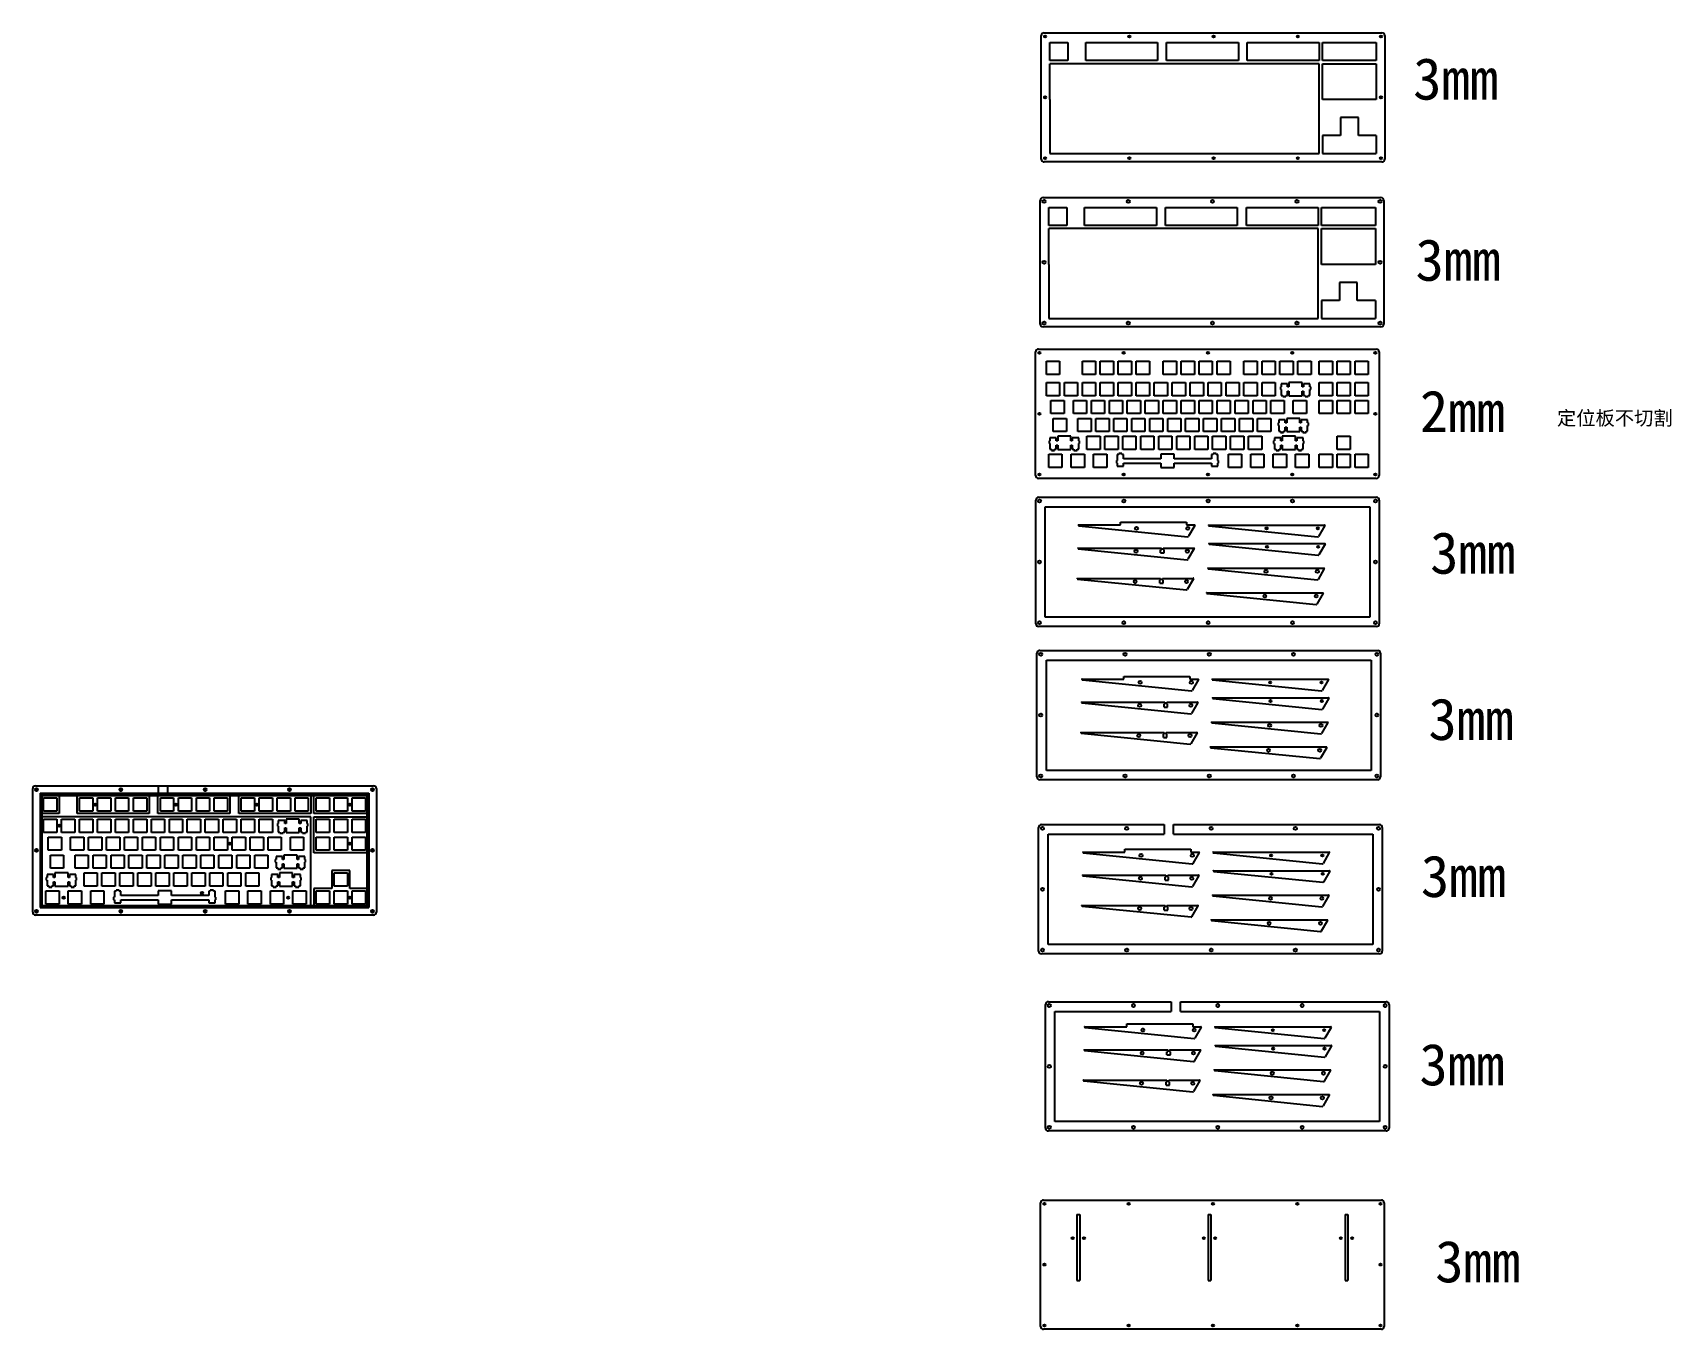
# Model space of a CAD drawing. Extents: x -387 to 1350, y -1226 to 150.
import ezdxf

# ---------------------------------------------------------------- set-up
doc = ezdxf.new("R2010")
doc.units = 0
doc.header["$MEASUREMENT"] = 0

msp = doc.modelspace()

# ---------------------------------------------------------------- texts
at = {"linetype": 'Continuous'}
for s, p in [('3mm', (1076.6, 78.9)), ('3mm', (1079.1, -113.3)), ('2mm', (1083.7, -273.9)), ('3mm', (1094.6, -424.1)), ('3mm', (1092.8, -600.5)), ('3mm', (1084.8, -767.1)), ('3mm', (1083.2, -966.9)), ('3mm', (1100, -1175.9))]:
    msp.add_text(s, height=44.22, dxfattribs=at).set_placement(p)
at = {"linetype": 'Continuous', "insert": (1229.1, -251.5), "char_height": 15, "attachment_point": 1}
msp.add_mtext_dynamic_manual_height_columns('{\\fSimSun|b0|i0|c134|p2;定位板不切割}', width=136.442, gutter_width=221.1, heights=[0], dxfattribs=at)

# ---------------------------------------------------------------- linework, layer by layer
at = {"color": 0}
for p, q in [((682.2, 15.8), (682.2, 146.8)), ((685.2, 149.8), (1043.5, 149.8)), ((691.2, 139.5), (710.2, 139.5)), ((691.2, 120.4), (691.2, 139.5)), ((710.2, 139.5), (710.2, 120.4)), ((729.3, 139.5), (805.5, 139.5)), ((729.3, 120.4), (729.3, 139.5)), ((805.5, 139.5), (805.5, 120.4)), ((815, 139.5), (891.2, 139.5)), ((815, 120.4), (815, 139.5)), ((891.2, 139.5), (891.2, 120.4)), ((900.7, 139.5), (976.9, 139.5)), ((900.7, 120.4), (900.7, 139.5)), ((976.9, 139.5), (976.9, 120.4)), ((980.4, 139.5), (1037.5, 139.5)), ((980.4, 120.4), (980.4, 139.5)), ((1037.5, 139.5), (1037.5, 120.4)), ((1046.5, 146.8), (1046.5, 15.8)), ((710.2, 120.4), (691.2, 120.4)), ((976.9, 117), (691.2, 117)), ((805.5, 120.4), (729.3, 120.4)), ((891.2, 120.4), (815, 120.4)), ((976.9, 120.4), (900.7, 120.4)), ((977, 21.8), (977, 117)), ((1037.5, 120.4), (980.4, 120.4)), ((980.4, 117), (1037.5, 117)), ((980.4, 78.9), (980.4, 117)), ((1037.5, 117), (1037.5, 78.9)), ((691.2, 78.9), (691.2, 40.8)), ((1037.5, 78.9), (980.4, 78.9)), ((999.4, 59.9), (999.4, 40.8)), ((1018.5, 59.9), (999.4, 59.9)), ((1018.5, 40.8), (1018.5, 59.9)), ((691.2, 40.8), (691.2, 21.8)), ((999.4, 40.8), (980.4, 40.8)), ((980.4, 40.8), (980.4, 21.8)), ((1037.5, 40.8), (1018.5, 40.8)), ((691.2, 21.7), (976.9, 21.7)), ((980.4, 21.7), (1037.5, 21.7)), ((1043.5, 12.8), (685.2, 12.8)), ((681.1, -159.2), (681.1, -28.1)), ((684.1, -25.1), (1042.5, -25.1)), ((1045.5, -28.1), (1045.5, -159.2)), ((690.1, -35.5), (709.2, -35.5)), ((690.1, -54.5), (690.1, -35.5)), ((709.2, -35.5), (709.2, -54.5)), ((728.2, -35.5), (804.4, -35.5)), ((728.2, -54.5), (728.2, -35.5)), ((804.4, -35.5), (804.4, -54.5)), ((813.9, -35.5), (890.1, -35.5)), ((813.9, -54.5), (813.9, -35.5)), ((890.1, -35.5), (890.1, -54.5)), ((899.7, -35.5), (975.9, -35.5)), ((899.7, -54.5), (899.7, -35.5)), ((975.9, -35.5), (975.9, -54.5)), ((979.3, -35.5), (1036.5, -35.5)), ((979.3, -54.5), (979.3, -35.5)), ((1036.5, -35.5), (1036.5, -54.5)), ((709.2, -54.5), (690.1, -54.5)), ((975.9, -57.9), (690.1, -57.9)), ((804.4, -54.5), (728.2, -54.5)), ((890.1, -54.5), (813.9, -54.5)), ((975.9, -54.5), (899.7, -54.5)), ((976, -153.2), (976, -57.9)), ((1036.5, -54.5), (979.3, -54.5)), ((979.3, -57.9), (1036.5, -57.9)), ((979.3, -96), (979.3, -57.9)), ((1036.5, -57.9), (1036.5, -96)), ((690.1, -96), (690.1, -134.1)), ((1036.5, -96), (979.3, -96)), ((998.4, -115.1), (998.4, -134.1)), ((1017.4, -115.1), (998.4, -115.1)), ((1017.4, -134.1), (1017.4, -115.1)), ((690.1, -134.1), (690.1, -153.2)), ((998.4, -134.1), (979.3, -134.1)), ((979.3, -134.1), (979.3, -153.2)), ((1036.5, -134.1), (1017.4, -134.1)), ((690.1, -153.3), (975.9, -153.3)), ((979.3, -153.3), (1036.5, -153.3)), ((1042.5, -162.2), (684.1, -162.2)), ((687.7, -198.7), (701.7, -198.7)), ((687.7, -212.7), (687.7, -198.7)), ((701.7, -198.7), (701.7, -212.7)), ((725.8, -198.7), (739.8, -198.7)), ((725.8, -212.7), (725.8, -198.7)), ((739.8, -198.7), (739.8, -212.7)), ((744.8, -198.7), (758.8, -198.7)), ((744.8, -212.7), (744.8, -198.7)), ((758.8, -198.7), (758.8, -212.7)), ((763.9, -198.7), (777.9, -198.7)), ((763.9, -212.7), (763.9, -198.7)), ((777.9, -198.7), (777.9, -212.7)), ((782.9, -198.7), (796.9, -198.7)), ((782.9, -212.7), (782.9, -198.7)), ((796.9, -198.7), (796.9, -212.7)), ((811.5, -198.7), (825.5, -198.7)), ((811.5, -212.7), (811.5, -198.7)), ((825.5, -198.7), (825.5, -212.7)), ((830.6, -198.7), (844.6, -198.7)), ((830.6, -212.7), (830.6, -198.7)), ((844.6, -198.7), (844.6, -212.7)), ((849.6, -198.7), (863.6, -198.7)), ((849.6, -212.7), (849.6, -198.7)), ((863.6, -198.7), (863.6, -212.7)), ((868.7, -198.7), (882.7, -198.7)), ((868.7, -212.7), (868.7, -198.7)), ((882.7, -198.7), (882.7, -212.7)), ((897.2, -198.7), (911.2, -198.7)), ((897.2, -212.7), (897.2, -198.7)), ((911.2, -198.7), (911.2, -212.7)), ((916.3, -198.7), (930.3, -198.7)), ((916.3, -212.7), (916.3, -198.7)), ((930.3, -198.7), (930.3, -212.7)), ((935.3, -198.7), (949.3, -198.7)), ((935.3, -212.7), (935.3, -198.7)), ((949.3, -198.7), (949.3, -212.7)), ((954.4, -198.7), (968.4, -198.7)), ((954.4, -212.7), (954.4, -198.7)), ((968.4, -198.7), (968.4, -212.7)), ((976.9, -198.7), (990.9, -198.7)), ((976.9, -212.7), (976.9, -198.7)), ((990.9, -198.7), (990.9, -212.7)), ((995.9, -198.7), (1009.9, -198.7)), ((995.9, -212.7), (995.9, -198.7)), ((1009.9, -198.7), (1009.9, -212.7)), ((1015, -198.7), (1029, -198.7)), ((1015, -212.7), (1015, -198.7)), ((1029, -198.7), (1029, -212.7)), ((701.7, -212.7), (687.7, -212.7)), ((687.7, -221.2), (701.7, -221.2)), ((687.7, -235.2), (687.7, -221.2)), ((701.7, -221.2), (701.7, -235.2)), ((706.7, -221.2), (720.7, -221.2)), ((706.7, -235.2), (706.7, -221.2)), ((720.7, -221.2), (720.7, -235.2)), ((739.8, -212.7), (725.8, -212.7)), ((725.8, -221.2), (739.8, -221.2)), ((725.8, -235.2), (725.8, -221.2)), ((739.8, -221.2), (739.8, -235.2)), ((758.8, -212.7), (744.8, -212.7)), ((744.8, -221.2), (758.8, -221.2)), ((744.8, -235.2), (744.8, -221.2)), ((758.8, -221.2), (758.8, -235.2)), ((777.9, -212.7), (763.9, -212.7)), ((763.9, -221.2), (777.9, -221.2)), ((763.9, -235.2), (763.9, -221.2)), ((777.9, -221.2), (777.9, -235.2)), ((796.9, -212.7), (782.9, -212.7)), ((782.9, -221.2), (796.9, -221.2)), ((782.9, -235.2), (782.9, -221.2)), ((796.9, -221.2), (796.9, -235.2)), ((802, -221.2), (816, -221.2)), ((802, -235.2), (802, -221.2)), ((825.5, -212.7), (811.5, -212.7)), ((816, -221.2), (816, -235.2)), ((821, -221.2), (835, -221.2)), ((821, -235.2), (821, -221.2)), ((844.6, -212.7), (830.6, -212.7)), ((835, -221.2), (835, -235.2)), ((840.1, -221.2), (854.1, -221.2)), ((840.1, -235.2), (840.1, -221.2)), ((863.6, -212.7), (849.6, -212.7)), ((854.1, -221.2), (854.1, -235.2)), ((859.1, -221.2), (873.1, -221.2)), ((859.1, -235.2), (859.1, -221.2)), ((882.7, -212.7), (868.7, -212.7)), ((873.1, -221.2), (873.1, -235.2)), ((878.2, -221.2), (892.2, -221.2)), ((878.2, -235.2), (878.2, -221.2)), ((892.2, -221.2), (892.2, -235.2)), ((911.2, -212.7), (897.2, -212.7)), ((897.2, -221.2), (911.2, -221.2)), ((897.2, -235.2), (897.2, -221.2)), ((911.2, -221.2), (911.2, -235.2)), ((930.3, -212.7), (916.3, -212.7)), ((916.3, -221.2), (930.3, -221.2)), ((916.3, -235.2), (916.3, -221.2)), ((930.3, -221.2), (930.3, -235.2)), ((949.3, -212.7), (935.3, -212.7)), ((936.6, -225.9), (935.8, -225.9)), ((935.8, -225.9), (935.8, -228.7)), ((943.3, -222.6), (936.6, -222.6)), ((936.6, -222.6), (936.6, -225.9)), ((943.3, -225.9), (943.3, -222.6)), ((944.9, -225.9), (943.3, -225.9)), ((944.9, -221.2), (944.9, -225.9)), ((958.9, -221.2), (944.9, -221.2)), ((968.4, -212.7), (954.4, -212.7)), ((958.9, -225.9), (958.9, -221.2)), ((960.4, -225.9), (958.9, -225.9)), ((967.1, -222.6), (960.4, -222.6)), ((960.4, -222.6), (960.4, -225.9)), ((967.1, -225.9), (967.1, -222.6)), ((968, -225.9), (967.1, -225.9)), ((968, -228.7), (968, -225.9)), ((990.9, -212.7), (976.9, -212.7)), ((976.9, -221.2), (990.9, -221.2)), ((976.9, -235.2), (976.9, -221.2)), ((990.9, -221.2), (990.9, -235.2)), ((1009.9, -212.7), (995.9, -212.7)), ((995.9, -221.2), (1009.9, -221.2)), ((995.9, -235.2), (995.9, -221.2)), ((1009.9, -221.2), (1009.9, -235.2)), ((1029, -212.7), (1015, -212.7)), ((1015, -221.2), (1029, -221.2)), ((1015, -235.2), (1015, -221.2)), ((1029, -221.2), (1029, -235.2)), ((701.7, -235.2), (687.7, -235.2)), ((692.5, -240.2), (706.4, -240.2)), ((692.5, -254.2), (692.5, -240.2)), ((706.4, -240.2), (706.4, -254.2)), ((720.7, -235.2), (706.7, -235.2)), ((716.3, -240.2), (730.3, -240.2)), ((716.3, -254.2), (716.3, -240.2)), ((739.8, -235.2), (725.8, -235.2)), ((730.3, -240.2), (730.3, -254.2)), ((735.3, -240.2), (749.3, -240.2)), ((735.3, -254.2), (735.3, -240.2)), ((758.8, -235.2), (744.8, -235.2)), ((749.3, -240.2), (749.3, -254.2)), ((754.4, -240.2), (768.4, -240.2)), ((754.4, -254.2), (754.4, -240.2)), ((777.9, -235.2), (763.9, -235.2)), ((768.4, -240.2), (768.4, -254.2)), ((773.4, -240.2), (787.4, -240.2)), ((773.4, -254.2), (773.4, -240.2)), ((796.9, -235.2), (782.9, -235.2)), ((787.4, -240.2), (787.4, -254.2)), ((792.5, -240.2), (806.5, -240.2)), ((792.5, -254.2), (792.5, -240.2)), ((816, -235.2), (802, -235.2)), ((806.5, -240.2), (806.5, -254.2)), ((811.5, -240.2), (825.5, -240.2)), ((811.5, -254.2), (811.5, -240.2)), ((835, -235.2), (821, -235.2)), ((825.5, -240.2), (825.5, -254.2)), ((830.6, -240.2), (844.6, -240.2)), ((830.6, -254.2), (830.6, -240.2)), ((854.1, -235.2), (840.1, -235.2)), ((844.6, -240.2), (844.6, -254.2)), ((849.6, -240.2), (863.6, -240.2)), ((849.6, -254.2), (849.6, -240.2)), ((873.1, -235.2), (859.1, -235.2)), ((863.6, -240.2), (863.6, -254.2)), ((868.7, -240.2), (882.7, -240.2)), ((868.7, -254.2), (868.7, -240.2)), ((892.2, -235.2), (878.2, -235.2)), ((882.7, -240.2), (882.7, -254.2)), ((887.7, -240.2), (901.7, -240.2)), ((887.7, -254.2), (887.7, -240.2)), ((911.2, -235.2), (897.2, -235.2)), ((901.7, -240.2), (901.7, -254.2)), ((906.8, -240.2), (920.8, -240.2)), ((906.8, -254.2), (906.8, -240.2)), ((930.3, -235.2), (916.3, -235.2)), ((920.8, -240.2), (920.8, -254.2)), ((925.8, -240.2), (939.8, -240.2)), ((925.8, -254.2), (925.8, -240.2)), ((935.8, -228.7), (936.6, -228.7)), ((936.6, -228.7), (936.6, -234.9)), ((936.6, -234.9), (938.3, -234.9)), ((938.3, -234.9), (938.3, -236.1)), ((938.3, -236.1), (941.6, -236.1)), ((939.8, -240.2), (939.8, -254.2)), ((941.6, -236.1), (941.6, -234.9)), ((941.6, -234.9), (943.3, -234.9)), ((943.3, -234.9), (943.3, -230.5)), ((943.3, -230.5), (944.9, -230.5)), ((944.9, -230.5), (944.9, -235.2)), ((944.9, -235.2), (958.9, -235.2)), ((949.4, -240.2), (963.4, -240.2)), ((949.4, -254.2), (949.4, -240.2)), ((958.9, -235.2), (958.9, -230.5)), ((958.9, -230.5), (960.4, -230.5)), ((960.4, -230.5), (960.4, -234.9)), ((960.4, -234.9), (962.1, -234.9)), ((962.1, -234.9), (962.1, -236.1)), ((962.1, -236.1), (965.4, -236.1)), ((963.4, -240.2), (963.4, -254.2)), ((965.4, -236.1), (965.4, -234.9)), ((965.4, -234.9), (967.1, -234.9)), ((967.1, -234.9), (967.1, -228.7)), ((967.1, -228.7), (968, -228.7)), ((990.9, -235.2), (976.9, -235.2)), ((976.9, -240.2), (990.9, -240.2)), ((976.9, -254.2), (976.9, -240.2)), ((990.9, -240.2), (990.9, -254.2)), ((1009.9, -235.2), (995.9, -235.2)), ((995.9, -240.2), (1009.9, -240.2)), ((995.9, -254.2), (995.9, -240.2)), ((1009.9, -240.2), (1009.9, -254.2)), ((1029, -235.2), (1015, -235.2)), ((1015, -240.2), (1029, -240.2)), ((1015, -254.2), (1015, -240.2)), ((1029, -240.2), (1029, -254.2)), ((706.4, -254.2), (692.5, -254.2)), ((694.8, -259.3), (708.8, -259.3)), ((694.8, -273.3), (694.8, -259.3)), ((708.8, -259.3), (708.8, -273.3)), ((730.3, -254.2), (716.3, -254.2)), ((721, -259.3), (735, -259.3)), ((721, -273.3), (721, -259.3)), ((735, -259.3), (735, -273.3)), ((749.3, -254.2), (735.3, -254.2)), ((740.1, -259.3), (754.1, -259.3)), ((740.1, -273.3), (740.1, -259.3)), ((754.1, -259.3), (754.1, -273.3)), ((768.4, -254.2), (754.4, -254.2)), ((759.1, -259.3), (773.1, -259.3)), ((759.1, -273.3), (759.1, -259.3)), ((773.1, -259.3), (773.1, -273.3)), ((787.4, -254.2), (773.4, -254.2)), ((778.2, -259.3), (792.2, -259.3)), ((778.2, -273.3), (778.2, -259.3)), ((792.2, -259.3), (792.2, -273.3)), ((806.5, -254.2), (792.5, -254.2)), ((797.2, -259.3), (811.2, -259.3)), ((797.2, -273.3), (797.2, -259.3)), ((811.2, -259.3), (811.2, -273.3)), ((825.5, -254.2), (811.5, -254.2)), ((816.3, -259.3), (830.3, -259.3)), ((816.3, -273.3), (816.3, -259.3)), ((830.3, -259.3), (830.3, -273.3)), ((844.6, -254.2), (830.6, -254.2)), ((835.3, -259.3), (849.3, -259.3)), ((835.3, -273.3), (835.3, -259.3)), ((849.3, -259.3), (849.3, -273.3)), ((863.6, -254.2), (849.6, -254.2)), ((854.4, -259.3), (868.4, -259.3)), ((854.4, -273.3), (854.4, -259.3)), ((868.4, -259.3), (868.4, -273.3)), ((882.7, -254.2), (868.7, -254.2)), ((873.4, -259.3), (887.4, -259.3)), ((873.4, -273.3), (873.4, -259.3)), ((887.4, -259.3), (887.4, -273.3)), ((901.7, -254.2), (887.7, -254.2)), ((892.5, -259.3), (906.5, -259.3)), ((892.5, -273.3), (892.5, -259.3)), ((906.5, -259.3), (906.5, -273.3)), ((920.8, -254.2), (906.8, -254.2)), ((911.5, -259.3), (925.5, -259.3)), ((911.5, -273.3), (911.5, -259.3)), ((925.5, -259.3), (925.5, -273.3)), ((939.8, -254.2), (925.8, -254.2)), ((942.5, -259.3), (942.5, -264)), ((956.5, -259.3), (942.5, -259.3)), ((963.4, -254.2), (949.4, -254.2)), ((956.5, -264), (956.5, -259.3)), ((990.9, -254.2), (976.9, -254.2)), ((1009.9, -254.2), (995.9, -254.2)), ((1029, -254.2), (1015, -254.2)), ((708.8, -273.3), (694.8, -273.3)), ((735, -273.3), (721, -273.3)), ((754.1, -273.3), (740.1, -273.3)), ((773.1, -273.3), (759.1, -273.3)), ((792.2, -273.3), (778.2, -273.3)), ((811.2, -273.3), (797.2, -273.3)), ((830.3, -273.3), (816.3, -273.3)), ((849.3, -273.3), (835.3, -273.3)), ((868.4, -273.3), (854.4, -273.3)), ((887.4, -273.3), (873.4, -273.3)), ((906.5, -273.3), (892.5, -273.3)), ((925.5, -273.3), (911.5, -273.3)), ((934.2, -264), (933.4, -264)), ((933.4, -264), (933.4, -266.8)), ((933.4, -266.8), (934.2, -266.8)), ((940.9, -260.7), (934.2, -260.7)), ((934.2, -260.7), (934.2, -264)), ((934.2, -266.8), (934.2, -273)), ((934.2, -273), (935.9, -273)), ((935.9, -273), (935.9, -274.2)), ((935.9, -274.2), (939.2, -274.2)), ((939.2, -274.2), (939.2, -273)), ((939.2, -273), (940.9, -273)), ((940.9, -264), (940.9, -260.7)), ((942.5, -264), (940.9, -264)), ((940.9, -273), (940.9, -268.6)), ((940.9, -268.6), (942.5, -268.6)), ((942.5, -268.6), (942.5, -273.3)), ((942.5, -273.3), (956.5, -273.3)), ((958, -264), (956.5, -264)), ((956.5, -273.3), (956.5, -268.6)), ((956.5, -268.6), (958, -268.6)), ((964.7, -260.7), (958, -260.7)), ((958, -260.7), (958, -264)), ((958, -268.6), (958, -273)), ((958, -273), (959.7, -273)), ((959.7, -273), (959.7, -274.2)), ((959.7, -274.2), (963, -274.2)), ((963, -274.2), (963, -273)), ((963, -273), (964.7, -273)), ((964.7, -264), (964.7, -260.7)), ((965.6, -264), (964.7, -264)), ((964.7, -273), (964.7, -266.8)), ((964.7, -266.8), (965.6, -266.8)), ((965.6, -266.8), (965.6, -264)), ((691.3, -283), (690.5, -283)), ((690.5, -283), (690.5, -285.8)), ((690.5, -285.8), (691.3, -285.8)), ((698.1, -279.8), (691.3, -279.8)), ((691.3, -279.8), (691.3, -283)), ((691.3, -285.8), (691.3, -292.1)), ((691.3, -292.1), (693, -292.1)), ((693, -292.1), (693, -293.3)), ((693, -293.3), (696.3, -293.3)), ((696.3, -293.3), (696.3, -292.1)), ((696.3, -292.1), (698.1, -292.1)), ((698.1, -283), (698.1, -279.8)), ((699.6, -283), (698.1, -283)), ((698.1, -292.1), (698.1, -287.6)), ((698.1, -287.6), (699.6, -287.6)), ((699.6, -278.3), (699.6, -283)), ((713.6, -278.3), (699.6, -278.3)), ((699.6, -287.6), (699.6, -292.3)), ((699.6, -292.3), (713.6, -292.3)), ((713.6, -283), (713.6, -278.3)), ((715.1, -283), (713.6, -283)), ((713.6, -292.3), (713.6, -287.6)), ((713.6, -287.6), (715.1, -287.6)), ((721.9, -279.8), (715.1, -279.8)), ((715.1, -279.8), (715.1, -283)), ((715.1, -287.6), (715.1, -292.1)), ((715.1, -292.1), (716.8, -292.1)), ((716.8, -292.1), (716.8, -293.3)), ((716.8, -293.3), (720.1, -293.3)), ((720.1, -293.3), (720.1, -292.1)), ((720.1, -292.1), (721.9, -292.1)), ((721.9, -283), (721.9, -279.8)), ((722.7, -283), (721.9, -283)), ((721.9, -292.1), (721.9, -285.8)), ((721.9, -285.8), (722.7, -285.8)), ((722.7, -285.8), (722.7, -283)), ((730.6, -278.3), (744.5, -278.3)), ((730.6, -292.3), (730.6, -278.3)), ((744.5, -292.3), (730.6, -292.3)), ((744.5, -278.3), (744.5, -292.3)), ((749.6, -278.3), (763.6, -278.3)), ((749.6, -292.3), (749.6, -278.3)), ((763.6, -292.3), (749.6, -292.3)), ((763.6, -278.3), (763.6, -292.3)), ((768.7, -278.3), (782.6, -278.3)), ((768.7, -292.3), (768.7, -278.3)), ((782.6, -292.3), (768.7, -292.3)), ((782.6, -278.3), (782.6, -292.3)), ((787.7, -278.3), (801.7, -278.3)), ((787.7, -292.3), (787.7, -278.3)), ((801.7, -292.3), (787.7, -292.3)), ((801.7, -278.3), (801.7, -292.3)), ((806.8, -278.3), (820.7, -278.3)), ((806.8, -292.3), (806.8, -278.3)), ((820.7, -292.3), (806.8, -292.3)), ((820.7, -278.3), (820.7, -292.3)), ((825.8, -278.3), (839.8, -278.3)), ((825.8, -292.3), (825.8, -278.3)), ((839.8, -292.3), (825.8, -292.3)), ((839.8, -278.3), (839.8, -292.3)), ((844.9, -278.3), (858.8, -278.3)), ((844.9, -292.3), (844.9, -278.3)), ((858.8, -292.3), (844.9, -292.3)), ((858.8, -278.3), (858.8, -292.3)), ((863.9, -278.3), (877.9, -278.3)), ((863.9, -292.3), (863.9, -278.3)), ((877.9, -292.3), (863.9, -292.3)), ((877.9, -278.3), (877.9, -292.3)), ((883, -278.3), (896.9, -278.3)), ((883, -292.3), (883, -278.3)), ((896.9, -292.3), (883, -292.3)), ((896.9, -278.3), (896.9, -292.3)), ((902, -278.3), (916, -278.3)), ((902, -292.3), (902, -278.3)), ((916, -292.3), (902, -292.3)), ((916, -278.3), (916, -292.3)), ((929.4, -283), (928.6, -283)), ((928.6, -283), (928.6, -285.8)), ((928.6, -285.8), (929.4, -285.8)), ((936.2, -279.8), (929.4, -279.8)), ((929.4, -279.8), (929.4, -283)), ((929.4, -285.8), (929.4, -292.1)), ((929.4, -292.1), (931.2, -292.1)), ((931.2, -292.1), (931.2, -293.3)), ((931.2, -293.3), (934.5, -293.3)), ((934.5, -293.3), (934.5, -292.1)), ((934.5, -292.1), (936.2, -292.1)), ((936.2, -283), (936.2, -279.8)), ((937.7, -283), (936.2, -283)), ((936.2, -292.1), (936.2, -287.6)), ((936.2, -287.6), (937.7, -287.6)), ((937.7, -278.3), (937.7, -283)), ((951.7, -278.3), (937.7, -278.3)), ((937.7, -287.6), (937.7, -292.3)), ((937.7, -292.3), (951.7, -292.3)), ((951.7, -283), (951.7, -278.3)), ((953.2, -283), (951.7, -283)), ((951.7, -292.3), (951.7, -287.6)), ((951.7, -287.6), (953.2, -287.6)), ((960, -279.8), (953.2, -279.8)), ((953.2, -279.8), (953.2, -283)), ((953.2, -287.6), (953.2, -292.1)), ((953.2, -292.1), (955, -292.1)), ((955, -292.1), (955, -293.3)), ((955, -293.3), (958.3, -293.3)), ((958.3, -293.3), (958.3, -292.1)), ((958.3, -292.1), (960, -292.1)), ((960, -283), (960, -279.8)), ((960.8, -283), (960, -283)), ((960, -292.1), (960, -285.8)), ((960, -285.8), (960.8, -285.8)), ((960.8, -285.8), (960.8, -283)), ((995.9, -278.3), (1009.9, -278.3)), ((995.9, -292.3), (995.9, -278.3)), ((1009.9, -292.3), (995.9, -292.3)), ((1009.9, -278.3), (1009.9, -292.3)), ((690.1, -297.4), (704.1, -297.4)), ((690.1, -311.4), (690.1, -297.4)), ((704.1, -311.4), (690.1, -311.4)), ((704.1, -297.4), (704.1, -311.4)), ((713.9, -297.4), (727.9, -297.4)), ((713.9, -311.4), (713.9, -297.4)), ((727.9, -311.4), (713.9, -311.4)), ((727.9, -297.4), (727.9, -311.4)), ((737.7, -297.4), (751.7, -297.4)), ((737.7, -311.4), (737.7, -297.4)), ((751.7, -311.4), (737.7, -311.4)), ((751.7, -297.4), (751.7, -311.4)), ((762.8, -303.9), (761.9, -303.9)), ((761.9, -303.9), (761.9, -306.7)), ((761.9, -306.7), (762.8, -306.7)), ((764.5, -297.6), (762.8, -297.6)), ((762.8, -297.6), (762.8, -303.9)), ((762.8, -306.7), (762.8, -309.9)), ((762.8, -309.9), (769.5, -309.9)), ((767.8, -296.4), (764.5, -296.4)), ((764.5, -296.4), (764.5, -297.6)), ((767.8, -297.6), (767.8, -296.4)), ((769.5, -297.6), (767.8, -297.6)), ((769.5, -302.1), (769.5, -297.6)), ((809.1, -302.1), (769.5, -302.1)), ((769.5, -306.7), (809.1, -306.7)), ((769.5, -309.9), (769.5, -306.7)), ((809.1, -297.4), (809.1, -302.1)), ((823.1, -297.4), (809.1, -297.4)), ((809.1, -306.7), (809.1, -311.4)), ((809.1, -311.4), (823.1, -311.4)), ((823.1, -302.1), (823.1, -297.4)), ((862.8, -302.1), (823.1, -302.1)), ((823.1, -311.4), (823.1, -306.7)), ((823.1, -306.7), (862.8, -306.7)), ((864.5, -297.6), (862.8, -297.6)), ((862.8, -297.6), (862.8, -302.1)), ((862.8, -306.7), (862.8, -309.9)), ((862.8, -309.9), (869.5, -309.9)), ((867.8, -296.4), (864.5, -296.4)), ((864.5, -296.4), (864.5, -297.6)), ((867.8, -297.6), (867.8, -296.4)), ((869.5, -297.6), (867.8, -297.6)), ((869.5, -303.9), (869.5, -297.6)), ((870.3, -303.9), (869.5, -303.9)), ((869.5, -309.9), (869.5, -306.7)), ((869.5, -306.7), (870.3, -306.7)), ((870.3, -306.7), (870.3, -303.9)), ((880.6, -297.4), (894.6, -297.4)), ((880.6, -311.4), (880.6, -297.4)), ((894.6, -311.4), (880.6, -311.4)), ((894.6, -297.4), (894.6, -311.4)), ((904.4, -297.4), (918.4, -297.4)), ((904.4, -311.4), (904.4, -297.4)), ((918.4, -311.4), (904.4, -311.4)), ((918.4, -297.4), (918.4, -311.4)), ((928.2, -297.4), (942.2, -297.4)), ((928.2, -311.4), (928.2, -297.4)), ((942.2, -311.4), (928.2, -311.4)), ((942.2, -297.4), (942.2, -311.4)), ((952, -297.4), (966, -297.4)), ((952, -311.4), (952, -297.4)), ((966, -311.4), (952, -311.4)), ((966, -297.4), (966, -311.4)), ((976.9, -297.4), (990.9, -297.4)), ((976.9, -311.4), (976.9, -297.4)), ((990.9, -311.4), (976.9, -311.4)), ((990.9, -297.4), (990.9, -311.4)), ((995.9, -297.4), (1009.9, -297.4)), ((995.9, -311.4), (995.9, -297.4)), ((1009.9, -311.4), (995.9, -311.4)), ((1009.9, -297.4), (1009.9, -311.4)), ((1015, -297.4), (1029, -297.4)), ((1015, -311.4), (1015, -297.4)), ((1029, -311.4), (1015, -311.4)), ((1029, -297.4), (1029, -311.4)), ((676.4, -477.1), (676.4, -346)), ((686.4, -353.2), (1030.7, -353.2)), ((686.4, -470.2), (686.4, -353.2)), ((1030.7, -353.2), (1030.7, -470.2)), ((1037.7, -480.1), (679.4, -480.1)), ((1030.7, -470.2), (686.4, -470.2)), ((677.6, -639.6), (677.6, -508.5)), ((687.6, -515.7), (1031.9, -515.7)), ((687.6, -632.8), (687.6, -515.7)), ((1031.9, -515.7), (1031.9, -632.8)), ((1039, -642.6), (680.6, -642.6)), ((1031.9, -632.8), (687.6, -632.8)), ((-387.4, -783.2), (-387.4, -652.1)), ((-387.4, -783.2), (-387.4, -652.1)), ((-387.4, -783.2), (-387.4, -652.1)), ((-387.4, -783.2), (-387.4, -652.1)), ((-387.4, -783.2), (-387.4, -652.1)), ((-384.4, -649.1), (-26, -649.1)), ((-378.4, -659.5), (-359.3, -659.5)), ((-378.4, -678.5), (-378.4, -659.5)), ((-377.4, -659.3), (-254.3, -659.3)), ((-377.4, -776.4), (-377.4, -659.3)), ((-377.4, -659.3), (-254.3, -659.3)), ((-377.4, -776.4), (-377.4, -659.3)), ((-377.4, -659.3), (-33.1, -659.3)), ((-377.4, -776.4), (-377.4, -659.3)), ((-377.4, -659.3), (-33.1, -659.3)), ((-377.4, -776.4), (-377.4, -659.3)), ((-359.3, -659.5), (-359.3, -678.5)), ((-340.3, -659.5), (-264.1, -659.5)), ((-340.3, -678.5), (-340.3, -659.5)), ((-264.1, -659.5), (-264.1, -678.5)), ((-254.6, -659.5), (-178.4, -659.5)), ((-254.6, -678.5), (-254.6, -659.5)), ((-244.3, -659.3), (-33.1, -659.3)), ((-244.3, -659.3), (-33.1, -659.3)), ((-178.4, -659.5), (-178.4, -678.5)), ((-168.8, -659.5), (-92.6, -659.5)), ((-168.8, -678.5), (-168.8, -659.5)), ((-92.6, -659.5), (-92.6, -678.5)), ((-89.2, -659.5), (-32, -659.5)), ((-89.2, -678.5), (-89.2, -659.5)), ((-33.1, -659.3), (-33.1, -776.4)), ((-33.1, -659.3), (-33.1, -776.4)), ((-33.1, -659.3), (-33.1, -776.4)), ((-33.1, -659.3), (-33.1, -776.4)), ((-32, -659.5), (-32, -678.5)), ((-23, -652.1), (-23, -783.2)), ((-359.3, -678.5), (-378.4, -678.5)), ((-92.6, -682), (-378.4, -682)), ((-264.1, -678.5), (-340.3, -678.5)), ((-178.4, -678.5), (-254.6, -678.5)), ((-92.6, -678.5), (-168.8, -678.5)), ((-92.5, -777.2), (-92.5, -682)), ((-32, -678.5), (-89.2, -678.5)), ((-89.2, -682), (-32, -682)), ((-89.2, -720.1), (-89.2, -682)), ((-32, -682), (-32, -720.1)), ((679.4, -824.4), (679.4, -693.3)), ((689.5, -700.5), (812.6, -700.5)), ((689.5, -817.5), (689.5, -700.5)), ((822.6, -700.5), (1033.8, -700.5)), ((1033.8, -700.5), (1033.8, -817.5)), ((-378.4, -720.1), (-378.4, -758.2)), ((-32, -720.1), (-89.2, -720.1)), ((-70.1, -739.1), (-70.1, -758.2)), ((-51.1, -739.1), (-70.1, -739.1)), ((-51.1, -758.2), (-51.1, -739.1)), ((-378.4, -758.2), (-378.4, -777.2)), ((-70.1, -758.2), (-89.2, -758.2)), ((-89.2, -758.2), (-89.2, -777.2)), ((-32, -758.2), (-51.1, -758.2)), ((-378.4, -777.3), (-92.6, -777.3)), ((-33.1, -776.4), (-377.4, -776.4)), ((-33.1, -776.4), (-377.4, -776.4)), ((-33.1, -776.4), (-377.4, -776.4)), ((-33.1, -776.4), (-377.4, -776.4)), ((-89.2, -777.3), (-32, -777.3)), ((-386.8, -785), (-387, -784.8)), ((-386.8, -785), (-387, -784.8)), ((-26, -786.2), (-384.4, -786.2)), ((-26, -786.2), (-384.4, -786.2)), ((-26, -786.2), (-384.4, -786.2)), ((-26, -786.2), (-384.4, -786.2)), ((-26, -786.2), (-384.4, -786.2)), ((680, -826.1), (679.9, -825.9)), ((1040.8, -827.4), (682.4, -827.4)), ((1033.8, -817.5), (689.5, -817.5)), ((686.7, -1012.3), (686.7, -881.2)), ((696.7, -888.4), (819.8, -888.4)), ((696.7, -1005.4), (696.7, -888.4)), ((829.8, -888.4), (1041, -888.4)), ((1041, -888.4), (1041, -1005.4)), ((1041, -1005.4), (696.7, -1005.4)), ((687.2, -1014.1), (687.1, -1013.9)), ((1048, -1015.3), (689.7, -1015.3))]:
    msp.add_line(p, q, dxfattribs=at)
at = {"linetype": 'Continuous'}
for p, q in [((691.2, 78.9), (691.2, 117)), ((1037.5, 40.8), (1037.5, 21.7)), ((690.1, -96), (690.1, -57.9)), ((1036.5, -134.1), (1036.5, -153.3)), ((-254.3, -649.1), (-254.3, -659.3)), ((-254.3, -649.1), (-254.3, -659.3)), ((-244.3, -659.3), (-244.3, -649.1)), ((-244.3, -659.3), (-244.3, -649.1)), ((-378.4, -720.1), (-378.4, -682)), ((812.6, -690.3), (812.6, -700.5)), ((822.6, -700.5), (822.6, -690.3)), ((-32, -758.2), (-32, -777.3)), ((819.8, -878.2), (819.8, -888.4)), ((829.8, -888.4), (829.8, -878.2)), ((862.2, -1104.1), (862.2, -1104.1))]:
    msp.add_line(p, q, dxfattribs=at)
for p, q in [((676.2, -319.9), (676.2, -188.8)), ((679.2, -185.8), (1037.5, -185.8)), ((1040.5, -188.8), (1040.5, -319.9)), ((1037.5, -322.9), (679.2, -322.9)), ((679.4, -343), (1037.7, -343)), ((1040.7, -346), (1040.7, -477.1)), ((721.5, -372.6), (721.7, -373)), ((721.6, -372.4), (766.1, -372.4)), ((722, -373.2), (837.6, -384.8)), ((766.1, -372.4), (766.1, -369.4)), ((766.1, -369.4), (836.1, -369.4)), ((836.1, -369.4), (836.1, -372.4)), ((836.1, -372.4), (844.8, -372.4)), ((845, -372.9), (838.4, -384.4)), ((859.5, -372.7), (859.7, -373)), ((859.6, -372.5), (982.7, -372.5)), ((860, -373.2), (975.6, -384.9)), ((983, -373), (976.3, -384.5)), ((721, -397), (721.2, -397.4)), ((721.1, -396.9), (809.6, -396.9)), ((721.5, -397.6), (837.1, -409.2)), ((808.8, -402.1), (808.8, -398.9)), ((808.8, -398.9), (809.6, -398.9)), ((809.6, -398.9), (809.6, -396.9)), ((811.6, -396.9), (844.2, -396.9)), ((811.6, -398.9), (811.6, -396.9)), ((812.4, -398.9), (811.6, -398.9)), ((812.4, -402.1), (812.4, -398.9)), ((844.5, -397.3), (837.8, -408.8)), ((859.9, -392.3), (860.1, -392.7)), ((860, -392.2), (983.1, -392.2)), ((860.4, -392.9), (975.9, -404.5)), ((983.4, -392.6), (976.7, -404.2)), ((808.8, -402.1), (812.4, -402.1)), ((720.2, -429.1), (720.4, -429.5)), ((720.3, -429), (808.8, -429)), ((720.7, -429.7), (836.2, -441.3)), ((808, -434.2), (808, -431)), ((808, -431), (808.8, -431)), ((808, -434.2), (811.6, -434.2)), ((808.8, -431), (808.8, -429)), ((810.8, -429), (843.4, -429)), ((810.8, -431), (810.8, -429)), ((811.6, -431), (810.8, -431)), ((811.6, -434.2), (811.6, -431)), ((843.6, -429.4), (837, -440.9)), ((858.9, -418.3), (859.1, -418.6)), ((859, -418.1), (982.1, -418.1)), ((859.4, -418.8), (975, -430.5)), ((982.4, -418.5), (975.7, -430.1)), ((857.6, -444.6), (857.8, -444.9)), ((857.7, -444.4), (980.8, -444.4)), ((858.1, -445.1), (973.7, -456.8)), ((981.1, -444.8), (974.4, -456.4)), ((680.6, -505.5), (1039, -505.5)), ((1042, -508.5), (1042, -639.6)), ((725.3, -536.1), (725.6, -536.5)), ((725.4, -536), (769.9, -536)), ((725.9, -536.7), (841.4, -548.3)), ((769.9, -536), (769.9, -533)), ((769.9, -533), (839.9, -533)), ((839.9, -533), (839.9, -536)), ((839.9, -536), (848.6, -536)), ((848.8, -536.4), (842.2, -548)), ((863.3, -536.2), (863.5, -536.6)), ((863.4, -536), (986.5, -536)), ((863.8, -536.8), (979.4, -548.4)), ((986.8, -536.5), (980.1, -548)), ((863.7, -555.9), (863.9, -556.2)), ((863.8, -555.7), (986.9, -555.7)), ((724.8, -560.6), (725, -560.9)), ((724.9, -560.4), (813.4, -560.4)), ((725.3, -561.1), (840.9, -572.8)), ((812.6, -565.6), (812.6, -562.4)), ((812.6, -562.4), (813.4, -562.4)), ((812.6, -565.6), (816.2, -565.6)), ((813.4, -562.4), (813.4, -560.4)), ((815.4, -560.4), (848, -560.4)), ((815.4, -562.4), (815.4, -560.4)), ((816.2, -562.4), (815.4, -562.4)), ((816.2, -565.6), (816.2, -562.4)), ((848.3, -560.8), (841.6, -572.4)), ((864.2, -556.4), (979.7, -568.1)), ((987.2, -556.1), (980.5, -567.7)), ((862.7, -581.8), (862.9, -582.2)), ((862.8, -581.6), (986, -581.6)), ((863.2, -582.4), (978.8, -594)), ((986.2, -582.1), (979.5, -593.6)), ((724, -592.7), (724.2, -593)), ((724.1, -592.5), (812.6, -592.5)), ((724.5, -593.2), (840, -604.9)), ((811.8, -597.7), (811.8, -594.5)), ((811.8, -594.5), (812.6, -594.5)), ((811.8, -597.7), (815.4, -597.7)), ((812.6, -594.5), (812.6, -592.5)), ((814.6, -592.5), (847.2, -592.5)), ((814.6, -594.5), (814.6, -592.5)), ((815.4, -594.5), (814.6, -594.5)), ((815.4, -597.7), (815.4, -594.5)), ((847.4, -592.9), (840.8, -604.5)), ((861.4, -608.1), (861.6, -608.5)), ((861.5, -607.9), (984.6, -607.9)), ((861.9, -608.7), (977.5, -620.3)), ((984.9, -608.4), (978.2, -619.9)), ((-387.4, -783.2), (-387.4, -652.1)), ((-384.4, -649.1), (-26, -649.1)), ((-384.4, -649.1), (-254.3, -649.1)), ((-384.4, -649.1), (-254.3, -649.1)), ((-384.4, -649.1), (-26, -649.1)), ((-384.4, -649.1), (-26, -649.1)), ((-244.3, -649.1), (-26, -649.1)), ((-244.3, -649.1), (-26, -649.1)), ((-23, -652.1), (-23, -783.2)), ((-23, -652.1), (-23, -783.2)), ((-23, -652.1), (-23, -783.2)), ((-23, -652.1), (-23, -783.2)), ((-23, -652.1), (-23, -783.2)), ((682.4, -690.3), (812.6, -690.3)), ((822.6, -690.3), (1040.8, -690.3)), ((1043.8, -693.3), (1043.8, -824.4)), ((726.3, -719.6), (726.5, -720)), ((726.4, -719.5), (770.9, -719.5)), ((726.8, -720.2), (842.4, -731.8)), ((770.9, -719.5), (770.9, -716.5)), ((770.9, -716.5), (840.9, -716.5)), ((840.9, -716.5), (840.9, -719.5)), ((840.9, -719.5), (849.5, -719.5)), ((849.8, -719.9), (843.1, -731.4)), ((864.3, -719.7), (864.5, -720.1)), ((864.4, -719.5), (987.5, -719.5)), ((864.8, -720.2), (980.3, -731.9)), ((987.7, -720), (981.1, -731.5)), ((725.8, -744), (726, -744.4)), ((725.9, -743.9), (814.4, -743.9)), ((726.3, -744.6), (841.8, -756.2)), ((813.6, -749.1), (813.6, -745.9)), ((813.6, -745.9), (814.4, -745.9)), ((814.4, -745.9), (814.4, -743.9)), ((816.4, -743.9), (849, -743.9)), ((816.4, -745.9), (816.4, -743.9)), ((817.2, -745.9), (816.4, -745.9)), ((817.2, -749.1), (817.2, -745.9)), ((849.2, -744.3), (842.6, -755.9)), ((864.6, -739.4), (864.8, -739.7)), ((864.7, -739.2), (987.9, -739.2)), ((865.1, -739.9), (980.7, -751.5)), ((988.1, -739.6), (981.4, -751.2)), ((813.6, -749.1), (817.2, -749.1)), ((724.9, -776.1), (725.1, -776.5)), ((725, -776), (813.5, -776)), ((725.4, -776.7), (841, -788.3)), ((812.7, -781.2), (812.7, -778)), ((812.7, -778), (813.5, -778)), ((812.7, -781.2), (816.3, -781.2)), ((813.5, -778), (813.5, -776)), ((815.5, -776), (848.2, -776)), ((815.5, -778), (815.5, -776)), ((816.3, -778), (815.5, -778)), ((816.3, -781.2), (816.3, -778)), ((848.4, -776.4), (841.7, -788)), ((863.7, -765.3), (863.9, -765.6)), ((863.8, -765.1), (986.9, -765.1)), ((864.2, -765.8), (979.7, -777.5)), ((987.2, -765.6), (980.5, -777.1)), ((-26, -786.2), (-384.4, -786.2)), ((862.4, -791.6), (862.6, -791.9)), ((862.5, -791.4), (985.6, -791.4)), ((862.9, -792.1), (978.4, -803.8)), ((985.8, -791.9), (979.2, -803.4)), ((689.7, -878.2), (819.8, -878.2)), ((829.8, -878.2), (1048, -878.2)), ((1051, -881.2), (1051, -1012.3)), ((772.8, -904.8), (772.8, -901.8)), ((772.8, -901.8), (842.8, -901.8)), ((842.8, -901.8), (842.8, -904.8)), ((728.2, -905), (728.4, -905.4)), ((728.3, -904.8), (772.8, -904.8)), ((728.7, -905.6), (844.3, -917.2)), ((842.8, -904.8), (851.4, -904.8)), ((851.7, -905.3), (845, -916.8)), ((866.2, -905.1), (866.4, -905.4)), ((866.3, -904.9), (989.4, -904.9)), ((866.7, -905.6), (982.2, -917.3)), ((989.6, -905.4), (983, -916.9)), ((727.7, -929.4), (727.9, -929.8)), ((727.8, -929.3), (816.3, -929.3)), ((728.2, -930), (843.7, -941.6)), ((815.5, -934.5), (815.5, -931.3)), ((815.5, -931.3), (816.3, -931.3)), ((815.5, -934.5), (819.1, -934.5)), ((816.3, -931.3), (816.3, -929.3)), ((818.3, -929.3), (850.9, -929.3)), ((818.3, -931.3), (818.3, -929.3)), ((819.1, -931.3), (818.3, -931.3)), ((819.1, -934.5), (819.1, -931.3)), ((851.1, -929.7), (844.5, -941.2)), ((866.5, -924.7), (866.7, -925.1)), ((866.6, -924.6), (989.8, -924.6)), ((867, -925.3), (982.6, -936.9)), ((990, -925), (983.4, -936.6)), ((865.6, -950.7), (865.8, -951)), ((865.7, -950.5), (988.8, -950.5)), ((866.1, -951.2), (981.6, -962.9)), ((989.1, -950.9), (982.4, -962.5)), ((726.8, -961.5), (727, -961.9)), ((726.9, -961.4), (815.4, -961.4)), ((727.3, -962.1), (842.9, -973.7)), ((814.6, -966.6), (814.6, -963.4)), ((814.6, -963.4), (815.4, -963.4)), ((814.6, -966.6), (818.2, -966.6)), ((815.4, -963.4), (815.4, -961.4)), ((817.4, -961.4), (850.1, -961.4)), ((817.4, -963.4), (817.4, -961.4)), ((818.2, -963.4), (817.4, -963.4)), ((818.2, -966.6), (818.2, -963.4)), ((850.3, -961.8), (843.6, -973.3)), ((864.3, -977), (864.5, -977.3)), ((864.4, -976.8), (987.5, -976.8)), ((864.8, -977.5), (980.3, -989.2)), ((987.7, -977.2), (981.1, -988.8)), ((681.5, -1222.7), (681.5, -1091.6)), ((684.5, -1088.6), (1042.9, -1088.6)), ((1045.9, -1091.6), (1045.9, -1222.7)), ((720, -1104.1), (720, -1174.1)), ((720, -1104.1), (723, -1104.1)), ((723, -1104.1), (723, -1174.1)), ((859.2, -1104.1), (859.2, -1174.1)), ((859.2, -1104.1), (862.2, -1104.1)), ((862.2, -1104.1), (862.2, -1174.1)), ((1004.4, -1104.1), (1004.4, -1174.1)), ((1004.4, -1104.1), (1007.4, -1104.1)), ((1007.4, -1104.1), (1007.4, -1174.1)), ((720, -1174.1), (723, -1174.1)), ((859.2, -1174.1), (862.2, -1174.1)), ((1004.4, -1174.1), (1007.4, -1174.1)), ((1042.9, -1225.7), (684.5, -1225.7))]:
    msp.add_line(p, q)
at = {"color": 3}
for p, q in [((-387.4, -783.2), (-387.4, -652.1)), ((-384.4, -649.1), (-26, -649.1)), ((-23, -652.1), (-23, -783.2)), ((-26, -786.2), (-384.4, -786.2))]:
    msp.add_line(p, q, dxfattribs=at)
at = {"color": 6}
for p, q in [((-387.4, -783.2), (-387.4, -652.1)), ((-384.4, -649.1), (-26, -649.1)), ((-378.4, -659.5), (-359.3, -659.5)), ((-378.4, -678.5), (-378.4, -659.5)), ((-359.3, -659.5), (-359.3, -678.5)), ((-340.3, -659.5), (-264.1, -659.5)), ((-340.3, -678.5), (-340.3, -659.5)), ((-264.1, -659.5), (-264.1, -678.5)), ((-254.6, -659.5), (-178.4, -659.5)), ((-254.6, -678.5), (-254.6, -659.5)), ((-178.4, -659.5), (-178.4, -678.5)), ((-168.8, -659.5), (-92.6, -659.5)), ((-168.8, -678.5), (-168.8, -659.5)), ((-92.6, -659.5), (-92.6, -678.5)), ((-89.2, -659.5), (-32, -659.5)), ((-89.2, -678.5), (-89.2, -659.5)), ((-32, -659.5), (-32, -678.5)), ((-23, -652.1), (-23, -783.2)), ((-359.3, -678.5), (-378.4, -678.5)), ((-92.6, -682), (-378.4, -682)), ((-264.1, -678.5), (-340.3, -678.5)), ((-178.4, -678.5), (-254.6, -678.5)), ((-92.6, -678.5), (-168.8, -678.5)), ((-92.5, -777.2), (-92.5, -682)), ((-32, -678.5), (-89.2, -678.5)), ((-89.2, -682), (-32, -682)), ((-89.2, -720.1), (-89.2, -682)), ((-32, -682), (-32, -720.1)), ((-378.4, -720.1), (-378.4, -758.2)), ((-32, -720.1), (-89.2, -720.1)), ((-70.1, -739.1), (-70.1, -758.2)), ((-51.1, -739.1), (-70.1, -739.1)), ((-51.1, -758.2), (-51.1, -739.1)), ((-378.4, -758.2), (-378.4, -777.2)), ((-70.1, -758.2), (-89.2, -758.2)), ((-89.2, -758.2), (-89.2, -777.2)), ((-32, -758.2), (-51.1, -758.2)), ((-378.4, -777.3), (-92.6, -777.3)), ((-89.2, -777.3), (-32, -777.3)), ((-26, -786.2), (-384.4, -786.2))]:
    msp.add_line(p, q, dxfattribs=at)
at = {"color": 3, "linetype": 'Continuous'}
for p, q in [((-379.4, -656.8), (-379.4, -778.2)), ((-379.4, -656.8), (-31.1, -656.8)), ((-31.1, -656.8), (-31.1, -778.2)), ((-379.4, -778.2), (-31.1, -778.2))]:
    msp.add_line(p, q, dxfattribs=at)
at = {"color": 1}
for p, q in [((-378.9, -777.7), (-378.9, -657.3)), ((-378.9, -657.3), (-31.6, -657.3)), ((-31.6, -657.3), (-31.6, -777.7)), ((-375.9, -662), (-361.9, -662)), ((-375.9, -676), (-375.9, -662)), ((-361.9, -676), (-375.9, -676)), ((-361.9, -662), (-361.9, -676)), ((-337.8, -662), (-323.8, -662)), ((-337.8, -676), (-337.8, -662)), ((-323.8, -676), (-337.8, -676)), ((-323.8, -662), (-323.8, -676)), ((-318.7, -662), (-304.7, -662)), ((-318.7, -676), (-318.7, -662)), ((-304.7, -676), (-318.7, -676)), ((-304.7, -662), (-304.7, -676)), ((-299.7, -662), (-285.7, -662)), ((-299.7, -676), (-299.7, -662)), ((-285.7, -676), (-299.7, -676)), ((-285.7, -662), (-285.7, -676)), ((-280.6, -662), (-266.6, -662)), ((-280.6, -676), (-280.6, -662)), ((-266.6, -676), (-280.6, -676)), ((-266.6, -662), (-266.6, -676)), ((-252, -662), (-238.1, -662)), ((-252, -676), (-252, -662)), ((-238.1, -676), (-252, -676)), ((-238.1, -662), (-238.1, -676)), ((-233, -662), (-219, -662)), ((-233, -676), (-233, -662)), ((-219, -676), (-233, -676)), ((-219, -662), (-219, -676)), ((-213.9, -662), (-200, -662)), ((-213.9, -676), (-213.9, -662)), ((-200, -676), (-213.9, -676)), ((-200, -662), (-200, -676)), ((-194.9, -662), (-180.9, -662)), ((-194.9, -676), (-194.9, -662)), ((-180.9, -676), (-194.9, -676)), ((-180.9, -662), (-180.9, -676)), ((-166.3, -662), (-152.3, -662)), ((-166.3, -676), (-166.3, -662)), ((-152.3, -676), (-166.3, -676)), ((-152.3, -662), (-152.3, -676)), ((-147.3, -662), (-133.3, -662)), ((-147.3, -676), (-147.3, -662)), ((-133.3, -676), (-147.3, -676)), ((-133.3, -662), (-133.3, -676)), ((-128.2, -662), (-114.2, -662)), ((-128.2, -676), (-128.2, -662)), ((-114.2, -676), (-128.2, -676)), ((-114.2, -662), (-114.2, -676)), ((-109.2, -662), (-95.2, -662)), ((-109.2, -676), (-109.2, -662)), ((-95.2, -676), (-109.2, -676)), ((-95.2, -662), (-95.2, -676)), ((-86.7, -662), (-72.7, -662)), ((-86.7, -676), (-86.7, -662)), ((-72.7, -676), (-86.7, -676)), ((-72.7, -662), (-72.7, -676)), ((-67.6, -662), (-53.6, -662)), ((-67.6, -676), (-67.6, -662)), ((-53.6, -676), (-67.6, -676)), ((-53.6, -662), (-53.6, -676)), ((-48.6, -662), (-34.6, -662)), ((-48.6, -676), (-48.6, -662)), ((-34.6, -676), (-48.6, -676)), ((-34.6, -662), (-34.6, -676)), ((-375.9, -684.5), (-361.9, -684.5)), ((-375.9, -698.5), (-375.9, -684.5)), ((-361.9, -684.5), (-361.9, -698.5)), ((-356.8, -684.5), (-342.8, -684.5)), ((-356.8, -698.5), (-356.8, -684.5)), ((-342.8, -684.5), (-342.8, -698.5)), ((-337.8, -684.5), (-323.8, -684.5)), ((-337.8, -698.5), (-337.8, -684.5)), ((-323.8, -684.5), (-323.8, -698.5)), ((-318.7, -684.5), (-304.7, -684.5)), ((-318.7, -698.5), (-318.7, -684.5)), ((-304.7, -684.5), (-304.7, -698.5)), ((-299.7, -684.5), (-285.7, -684.5)), ((-299.7, -698.5), (-299.7, -684.5)), ((-285.7, -684.5), (-285.7, -698.5)), ((-280.6, -684.5), (-266.6, -684.5)), ((-280.6, -698.5), (-280.6, -684.5)), ((-266.6, -684.5), (-266.6, -698.5)), ((-261.6, -684.5), (-247.6, -684.5)), ((-261.6, -698.5), (-261.6, -684.5)), ((-247.6, -684.5), (-247.6, -698.5)), ((-242.5, -684.5), (-228.5, -684.5)), ((-242.5, -698.5), (-242.5, -684.5)), ((-228.5, -684.5), (-228.5, -698.5)), ((-223.5, -684.5), (-209.5, -684.5)), ((-223.5, -698.5), (-223.5, -684.5)), ((-209.5, -684.5), (-209.5, -698.5)), ((-204.4, -684.5), (-190.4, -684.5)), ((-204.4, -698.5), (-204.4, -684.5)), ((-190.4, -684.5), (-190.4, -698.5)), ((-185.4, -684.5), (-171.4, -684.5)), ((-185.4, -698.5), (-185.4, -684.5)), ((-171.4, -684.5), (-171.4, -698.5)), ((-166.3, -684.5), (-152.3, -684.5)), ((-166.3, -698.5), (-166.3, -684.5)), ((-152.3, -684.5), (-152.3, -698.5)), ((-147.3, -684.5), (-133.3, -684.5)), ((-147.3, -698.5), (-147.3, -684.5)), ((-133.3, -684.5), (-133.3, -698.5)), ((-127, -689.2), (-127.8, -689.2)), ((-127.8, -689.2), (-127.8, -692)), ((-127.8, -692), (-127, -692)), ((-120.2, -686), (-127, -686)), ((-127, -686), (-127, -689.2)), ((-127, -692), (-127, -698.2)), ((-120.2, -689.2), (-120.2, -686)), ((-118.7, -689.2), (-120.2, -689.2)), ((-120.2, -698.2), (-120.2, -693.8)), ((-120.2, -693.8), (-118.7, -693.8)), ((-118.7, -684.5), (-118.7, -689.2)), ((-104.7, -684.5), (-118.7, -684.5)), ((-118.7, -693.8), (-118.7, -698.5)), ((-104.7, -689.2), (-104.7, -684.5)), ((-103.2, -689.2), (-104.7, -689.2)), ((-104.7, -698.5), (-104.7, -693.8)), ((-104.7, -693.8), (-103.2, -693.8)), ((-96.4, -686), (-103.2, -686)), ((-103.2, -686), (-103.2, -689.2)), ((-103.2, -693.8), (-103.2, -698.2)), ((-96.4, -689.2), (-96.4, -686)), ((-95.6, -689.2), (-96.4, -689.2)), ((-96.4, -698.2), (-96.4, -692)), ((-96.4, -692), (-95.6, -692)), ((-95.6, -692), (-95.6, -689.2)), ((-86.7, -684.5), (-72.7, -684.5)), ((-86.7, -698.5), (-86.7, -684.5)), ((-72.7, -684.5), (-72.7, -698.5)), ((-67.6, -684.5), (-53.6, -684.5)), ((-67.6, -698.5), (-67.6, -684.5)), ((-53.6, -684.5), (-53.6, -698.5)), ((-48.6, -684.5), (-34.6, -684.5)), ((-48.6, -698.5), (-48.6, -684.5)), ((-34.6, -684.5), (-34.6, -698.5)), ((-361.9, -698.5), (-375.9, -698.5)), ((-371.1, -703.5), (-357.1, -703.5)), ((-371.1, -717.5), (-371.1, -703.5)), ((-357.1, -703.5), (-357.1, -717.5)), ((-342.8, -698.5), (-356.8, -698.5)), ((-347.3, -703.5), (-333.3, -703.5)), ((-347.3, -717.5), (-347.3, -703.5)), ((-323.8, -698.5), (-337.8, -698.5)), ((-333.3, -703.5), (-333.3, -717.5)), ((-328.2, -703.5), (-314.3, -703.5)), ((-328.2, -717.5), (-328.2, -703.5)), ((-304.7, -698.5), (-318.7, -698.5)), ((-314.3, -703.5), (-314.3, -717.5)), ((-309.2, -703.5), (-295.2, -703.5)), ((-309.2, -717.5), (-309.2, -703.5)), ((-285.7, -698.5), (-299.7, -698.5)), ((-295.2, -703.5), (-295.2, -717.5)), ((-290.1, -703.5), (-276.2, -703.5)), ((-290.1, -717.5), (-290.1, -703.5)), ((-266.6, -698.5), (-280.6, -698.5)), ((-276.2, -703.5), (-276.2, -717.5)), ((-271.1, -703.5), (-257.1, -703.5)), ((-271.1, -717.5), (-271.1, -703.5)), ((-247.6, -698.5), (-261.6, -698.5)), ((-257.1, -703.5), (-257.1, -717.5)), ((-252, -703.5), (-238.1, -703.5)), ((-252, -717.5), (-252, -703.5)), ((-228.5, -698.5), (-242.5, -698.5)), ((-238.1, -703.5), (-238.1, -717.5)), ((-233, -703.5), (-219, -703.5)), ((-233, -717.5), (-233, -703.5)), ((-209.5, -698.5), (-223.5, -698.5)), ((-219, -703.5), (-219, -717.5)), ((-213.9, -703.5), (-200, -703.5)), ((-213.9, -717.5), (-213.9, -703.5)), ((-190.4, -698.5), (-204.4, -698.5)), ((-200, -703.5), (-200, -717.5)), ((-194.9, -703.5), (-180.9, -703.5)), ((-194.9, -717.5), (-194.9, -703.5)), ((-171.4, -698.5), (-185.4, -698.5)), ((-180.9, -703.5), (-180.9, -717.5)), ((-175.8, -703.5), (-161.9, -703.5)), ((-175.8, -717.5), (-175.8, -703.5)), ((-152.3, -698.5), (-166.3, -698.5)), ((-161.9, -703.5), (-161.9, -717.5)), ((-156.8, -703.5), (-142.8, -703.5)), ((-156.8, -717.5), (-156.8, -703.5)), ((-133.3, -698.5), (-147.3, -698.5)), ((-142.8, -703.5), (-142.8, -717.5)), ((-137.7, -703.5), (-123.8, -703.5)), ((-137.7, -717.5), (-137.7, -703.5)), ((-127, -698.2), (-125.2, -698.2)), ((-125.2, -698.2), (-125.2, -699.4)), ((-125.2, -699.4), (-122, -699.4)), ((-123.8, -703.5), (-123.8, -717.5)), ((-122, -699.4), (-122, -698.2)), ((-122, -698.2), (-120.2, -698.2)), ((-118.7, -698.5), (-104.7, -698.5)), ((-114.1, -703.5), (-100.1, -703.5)), ((-114.1, -717.5), (-114.1, -703.5)), ((-103.2, -698.2), (-101.4, -698.2)), ((-101.4, -698.2), (-101.4, -699.4)), ((-101.4, -699.4), (-98.2, -699.4)), ((-100.1, -703.5), (-100.1, -717.5)), ((-98.2, -699.4), (-98.2, -698.2)), ((-98.2, -698.2), (-96.4, -698.2)), ((-72.7, -698.5), (-86.7, -698.5)), ((-86.7, -703.5), (-72.7, -703.5)), ((-86.7, -717.5), (-86.7, -703.5)), ((-72.7, -703.5), (-72.7, -717.5)), ((-53.6, -698.5), (-67.6, -698.5)), ((-67.6, -703.5), (-53.6, -703.5)), ((-67.6, -717.5), (-67.6, -703.5)), ((-53.6, -703.5), (-53.6, -717.5)), ((-34.6, -698.5), (-48.6, -698.5)), ((-48.6, -703.5), (-34.6, -703.5)), ((-48.6, -717.5), (-48.6, -703.5)), ((-34.6, -703.5), (-34.6, -717.5)), ((-357.1, -717.5), (-371.1, -717.5)), ((-368.7, -722.6), (-354.7, -722.6)), ((-368.7, -736.6), (-368.7, -722.6)), ((-354.7, -722.6), (-354.7, -736.6)), ((-333.3, -717.5), (-347.3, -717.5)), ((-342.5, -722.6), (-328.5, -722.6)), ((-342.5, -736.6), (-342.5, -722.6)), ((-328.5, -722.6), (-328.5, -736.6)), ((-314.3, -717.5), (-328.2, -717.5)), ((-323.5, -722.6), (-309.5, -722.6)), ((-323.5, -736.6), (-323.5, -722.6)), ((-309.5, -722.6), (-309.5, -736.6)), ((-295.2, -717.5), (-309.2, -717.5)), ((-304.4, -722.6), (-290.4, -722.6)), ((-304.4, -736.6), (-304.4, -722.6)), ((-290.4, -722.6), (-290.4, -736.6)), ((-276.2, -717.5), (-290.1, -717.5)), ((-285.4, -722.6), (-271.4, -722.6)), ((-285.4, -736.6), (-285.4, -722.6)), ((-271.4, -722.6), (-271.4, -736.6)), ((-257.1, -717.5), (-271.1, -717.5)), ((-266.3, -722.6), (-252.3, -722.6)), ((-266.3, -736.6), (-266.3, -722.6)), ((-252.3, -722.6), (-252.3, -736.6)), ((-238.1, -717.5), (-252, -717.5)), ((-247.3, -722.6), (-233.3, -722.6)), ((-247.3, -736.6), (-247.3, -722.6)), ((-233.3, -722.6), (-233.3, -736.6)), ((-219, -717.5), (-233, -717.5)), ((-228.2, -722.6), (-214.2, -722.6)), ((-228.2, -736.6), (-228.2, -722.6)), ((-214.2, -722.6), (-214.2, -736.6)), ((-200, -717.5), (-213.9, -717.5)), ((-209.2, -722.6), (-195.2, -722.6)), ((-209.2, -736.6), (-209.2, -722.6)), ((-195.2, -722.6), (-195.2, -736.6)), ((-180.9, -717.5), (-194.9, -717.5)), ((-190.1, -722.6), (-176.1, -722.6)), ((-190.1, -736.6), (-190.1, -722.6)), ((-176.1, -722.6), (-176.1, -736.6)), ((-161.9, -717.5), (-175.8, -717.5)), ((-171.1, -722.6), (-157.1, -722.6)), ((-171.1, -736.6), (-171.1, -722.6)), ((-157.1, -722.6), (-157.1, -736.6)), ((-142.8, -717.5), (-156.8, -717.5)), ((-152, -722.6), (-138, -722.6)), ((-152, -736.6), (-152, -722.6)), ((-138, -722.6), (-138, -736.6)), ((-123.8, -717.5), (-137.7, -717.5)), ((-129.3, -727.3), (-130.2, -727.3)), ((-130.2, -727.3), (-130.2, -730.1)), ((-122.6, -724.1), (-129.3, -724.1)), ((-129.3, -724.1), (-129.3, -727.3)), ((-122.6, -727.3), (-122.6, -724.1)), ((-121.1, -727.3), (-122.6, -727.3)), ((-121.1, -722.6), (-121.1, -727.3)), ((-107.1, -722.6), (-121.1, -722.6)), ((-100.1, -717.5), (-114.1, -717.5)), ((-107.1, -727.3), (-107.1, -722.6)), ((-105.5, -727.3), (-107.1, -727.3)), ((-98.8, -724.1), (-105.5, -724.1)), ((-105.5, -724.1), (-105.5, -727.3)), ((-98.8, -727.3), (-98.8, -724.1)), ((-98, -727.3), (-98.8, -727.3)), ((-98, -730.1), (-98, -727.3)), ((-72.7, -717.5), (-86.7, -717.5)), ((-53.6, -717.5), (-67.6, -717.5)), ((-34.6, -717.5), (-48.6, -717.5)), ((-372.2, -746.3), (-373.1, -746.3)), ((-373.1, -746.3), (-373.1, -749.1)), ((-365.5, -743.1), (-372.2, -743.1)), ((-372.2, -743.1), (-372.2, -746.3)), ((-354.7, -736.6), (-368.7, -736.6)), ((-365.5, -746.3), (-365.5, -743.1)), ((-364, -746.3), (-365.5, -746.3)), ((-364, -741.6), (-364, -746.3)), ((-350, -741.6), (-364, -741.6)), ((-350, -746.3), (-350, -741.6)), ((-348.4, -746.3), (-350, -746.3)), ((-341.7, -743.1), (-348.4, -743.1)), ((-348.4, -743.1), (-348.4, -746.3)), ((-328.5, -736.6), (-342.5, -736.6)), ((-341.7, -746.3), (-341.7, -743.1)), ((-340.9, -746.3), (-341.7, -746.3)), ((-340.9, -749.1), (-340.9, -746.3)), ((-333, -741.6), (-319, -741.6)), ((-333, -755.6), (-333, -741.6)), ((-309.5, -736.6), (-323.5, -736.6)), ((-319, -741.6), (-319, -755.6)), ((-314, -741.6), (-300, -741.6)), ((-314, -755.6), (-314, -741.6)), ((-290.4, -736.6), (-304.4, -736.6)), ((-300, -741.6), (-300, -755.6)), ((-294.9, -741.6), (-280.9, -741.6)), ((-294.9, -755.6), (-294.9, -741.6)), ((-271.4, -736.6), (-285.4, -736.6)), ((-280.9, -741.6), (-280.9, -755.6)), ((-275.9, -741.6), (-261.9, -741.6)), ((-275.9, -755.6), (-275.9, -741.6)), ((-252.3, -736.6), (-266.3, -736.6)), ((-261.9, -741.6), (-261.9, -755.6)), ((-256.8, -741.6), (-242.8, -741.6)), ((-256.8, -755.6), (-256.8, -741.6)), ((-233.3, -736.6), (-247.3, -736.6)), ((-242.8, -741.6), (-242.8, -755.6)), ((-237.8, -741.6), (-223.8, -741.6)), ((-237.8, -755.6), (-237.8, -741.6)), ((-214.2, -736.6), (-228.2, -736.6)), ((-223.8, -741.6), (-223.8, -755.6)), ((-218.7, -741.6), (-204.7, -741.6)), ((-218.7, -755.6), (-218.7, -741.6)), ((-195.2, -736.6), (-209.2, -736.6)), ((-204.7, -741.6), (-204.7, -755.6)), ((-199.7, -741.6), (-185.7, -741.6)), ((-199.7, -755.6), (-199.7, -741.6)), ((-176.1, -736.6), (-190.1, -736.6)), ((-185.7, -741.6), (-185.7, -755.6)), ((-180.6, -741.6), (-166.6, -741.6)), ((-180.6, -755.6), (-180.6, -741.6)), ((-157.1, -736.6), (-171.1, -736.6)), ((-166.6, -741.6), (-166.6, -755.6)), ((-161.6, -741.6), (-147.6, -741.6)), ((-161.6, -755.6), (-161.6, -741.6)), ((-138, -736.6), (-152, -736.6)), ((-147.6, -741.6), (-147.6, -755.6)), ((-134.1, -746.3), (-134.9, -746.3)), ((-134.9, -746.3), (-134.9, -749.1)), ((-127.4, -743.1), (-134.1, -743.1)), ((-134.1, -743.1), (-134.1, -746.3)), ((-130.2, -730.1), (-129.3, -730.1)), ((-129.3, -730.1), (-129.3, -736.3)), ((-129.3, -736.3), (-127.6, -736.3)), ((-127.6, -736.3), (-127.6, -737.5)), ((-127.6, -737.5), (-124.3, -737.5)), ((-127.4, -746.3), (-127.4, -743.1)), ((-125.8, -746.3), (-127.4, -746.3)), ((-125.8, -741.6), (-125.8, -746.3)), ((-111.8, -741.6), (-125.8, -741.6)), ((-124.3, -737.5), (-124.3, -736.3)), ((-124.3, -736.3), (-122.6, -736.3)), ((-122.6, -736.3), (-122.6, -731.9)), ((-122.6, -731.9), (-121.1, -731.9)), ((-121.1, -731.9), (-121.1, -736.6)), ((-121.1, -736.6), (-107.1, -736.6)), ((-111.8, -746.3), (-111.8, -741.6)), ((-110.3, -746.3), (-111.8, -746.3)), ((-103.6, -743.1), (-110.3, -743.1)), ((-110.3, -743.1), (-110.3, -746.3)), ((-107.1, -736.6), (-107.1, -731.9)), ((-107.1, -731.9), (-105.5, -731.9)), ((-105.5, -731.9), (-105.5, -736.3)), ((-105.5, -736.3), (-103.8, -736.3)), ((-103.8, -736.3), (-103.8, -737.5)), ((-103.8, -737.5), (-100.5, -737.5)), ((-103.6, -746.3), (-103.6, -743.1)), ((-102.7, -746.3), (-103.6, -746.3)), ((-102.7, -749.1), (-102.7, -746.3)), ((-100.5, -737.5), (-100.5, -736.3)), ((-100.5, -736.3), (-98.8, -736.3)), ((-98.8, -736.3), (-98.8, -730.1)), ((-98.8, -730.1), (-98, -730.1)), ((-67.6, -741.6), (-53.6, -741.6)), ((-67.6, -755.6), (-67.6, -741.6)), ((-53.6, -741.6), (-53.6, -755.6)), ((-373.5, -760.7), (-359.5, -760.7)), ((-373.5, -774.7), (-373.5, -760.7)), ((-373.1, -749.1), (-372.2, -749.1)), ((-372.2, -749.1), (-372.2, -755.4)), ((-372.2, -755.4), (-370.5, -755.4)), ((-370.5, -755.4), (-370.5, -756.6)), ((-370.5, -756.6), (-367.2, -756.6)), ((-367.2, -756.6), (-367.2, -755.4)), ((-367.2, -755.4), (-365.5, -755.4)), ((-365.5, -755.4), (-365.5, -750.9)), ((-365.5, -750.9), (-364, -750.9)), ((-364, -750.9), (-364, -755.6)), ((-364, -755.6), (-350, -755.6)), ((-359.5, -760.7), (-359.5, -774.7)), ((-350, -755.6), (-350, -750.9)), ((-350, -750.9), (-348.4, -750.9)), ((-349.7, -760.7), (-335.7, -760.7)), ((-349.7, -774.7), (-349.7, -760.7)), ((-348.4, -750.9), (-348.4, -755.4)), ((-348.4, -755.4), (-346.7, -755.4)), ((-346.7, -755.4), (-346.7, -756.6)), ((-346.7, -756.6), (-343.4, -756.6)), ((-343.4, -756.6), (-343.4, -755.4)), ((-343.4, -755.4), (-341.7, -755.4)), ((-341.7, -755.4), (-341.7, -749.1)), ((-341.7, -749.1), (-340.9, -749.1)), ((-335.7, -760.7), (-335.7, -774.7)), ((-319, -755.6), (-333, -755.6)), ((-325.9, -760.7), (-311.9, -760.7)), ((-325.9, -774.7), (-325.9, -760.7)), ((-300, -755.6), (-314, -755.6)), ((-311.9, -760.7), (-311.9, -774.7)), ((-299.1, -760.9), (-300.8, -760.9)), ((-300.8, -760.9), (-300.8, -767.2)), ((-295.8, -759.7), (-299.1, -759.7)), ((-299.1, -759.7), (-299.1, -760.9)), ((-295.8, -760.9), (-295.8, -759.7)), ((-294.1, -760.9), (-295.8, -760.9)), ((-280.9, -755.6), (-294.9, -755.6)), ((-294.1, -765.4), (-294.1, -760.9)), ((-261.9, -755.6), (-275.9, -755.6)), ((-242.8, -755.6), (-256.8, -755.6)), ((-254.4, -760.7), (-254.4, -765.4)), ((-240.4, -760.7), (-254.4, -760.7)), ((-240.4, -765.4), (-240.4, -760.7)), ((-223.8, -755.6), (-237.8, -755.6)), ((-204.7, -755.6), (-218.7, -755.6)), ((-199.1, -760.9), (-200.8, -760.9)), ((-200.8, -760.9), (-200.8, -765.4)), ((-185.7, -755.6), (-199.7, -755.6)), ((-195.8, -759.7), (-199.1, -759.7)), ((-199.1, -759.7), (-199.1, -760.9)), ((-195.8, -760.9), (-195.8, -759.7)), ((-194.1, -760.9), (-195.8, -760.9)), ((-194.1, -767.2), (-194.1, -760.9)), ((-183, -760.7), (-169, -760.7)), ((-183, -774.7), (-183, -760.7)), ((-166.6, -755.6), (-180.6, -755.6)), ((-169, -760.7), (-169, -774.7)), ((-147.6, -755.6), (-161.6, -755.6)), ((-159.2, -760.7), (-145.2, -760.7)), ((-159.2, -774.7), (-159.2, -760.7)), ((-145.2, -760.7), (-145.2, -774.7)), ((-135.4, -760.7), (-121.4, -760.7)), ((-135.4, -774.7), (-135.4, -760.7)), ((-134.9, -749.1), (-134.1, -749.1)), ((-134.1, -749.1), (-134.1, -755.4)), ((-134.1, -755.4), (-132.4, -755.4)), ((-132.4, -755.4), (-132.4, -756.6)), ((-132.4, -756.6), (-129.1, -756.6)), ((-129.1, -756.6), (-129.1, -755.4)), ((-129.1, -755.4), (-127.4, -755.4)), ((-127.4, -755.4), (-127.4, -750.9)), ((-127.4, -750.9), (-125.8, -750.9)), ((-125.8, -750.9), (-125.8, -755.6)), ((-125.8, -755.6), (-111.8, -755.6)), ((-121.4, -760.7), (-121.4, -774.7)), ((-111.8, -755.6), (-111.8, -750.9)), ((-111.8, -750.9), (-110.3, -750.9)), ((-111.5, -760.7), (-97.6, -760.7)), ((-111.5, -774.7), (-111.5, -760.7)), ((-110.3, -750.9), (-110.3, -755.4)), ((-110.3, -755.4), (-108.6, -755.4)), ((-108.6, -755.4), (-108.6, -756.6)), ((-108.6, -756.6), (-105.3, -756.6)), ((-105.3, -756.6), (-105.3, -755.4)), ((-105.3, -755.4), (-103.6, -755.4)), ((-103.6, -755.4), (-103.6, -749.1)), ((-103.6, -749.1), (-102.7, -749.1)), ((-97.6, -760.7), (-97.6, -774.7)), ((-86.7, -760.7), (-72.7, -760.7)), ((-86.7, -774.7), (-86.7, -760.7)), ((-72.7, -760.7), (-72.7, -774.7)), ((-53.6, -755.6), (-67.6, -755.6)), ((-67.6, -760.7), (-53.6, -760.7)), ((-67.6, -774.7), (-67.6, -760.7)), ((-53.6, -760.7), (-53.6, -774.7)), ((-48.6, -760.7), (-34.6, -760.7)), ((-48.6, -774.7), (-48.6, -760.7)), ((-34.6, -760.7), (-34.6, -774.7)), ((-31.6, -777.7), (-378.9, -777.7)), ((-359.5, -774.7), (-373.5, -774.7)), ((-335.7, -774.7), (-349.7, -774.7)), ((-311.9, -774.7), (-325.9, -774.7)), ((-300.8, -767.2), (-301.6, -767.2)), ((-301.6, -767.2), (-301.6, -770)), ((-301.6, -770), (-300.8, -770)), ((-300.8, -770), (-300.8, -773.2)), ((-300.8, -773.2), (-294.1, -773.2)), ((-254.4, -765.4), (-294.1, -765.4)), ((-294.1, -770), (-254.4, -770)), ((-294.1, -773.2), (-294.1, -770)), ((-254.4, -770), (-254.4, -774.7)), ((-254.4, -774.7), (-240.4, -774.7)), ((-200.8, -765.4), (-240.4, -765.4)), ((-240.4, -774.7), (-240.4, -770)), ((-240.4, -770), (-200.8, -770)), ((-200.8, -770), (-200.8, -773.2)), ((-200.8, -773.2), (-194.1, -773.2)), ((-193.2, -767.2), (-194.1, -767.2)), ((-194.1, -773.2), (-194.1, -770)), ((-194.1, -770), (-193.2, -770)), ((-193.2, -770), (-193.2, -767.2)), ((-169, -774.7), (-183, -774.7)), ((-145.2, -774.7), (-159.2, -774.7)), ((-121.4, -774.7), (-135.4, -774.7)), ((-97.6, -774.7), (-111.5, -774.7)), ((-72.7, -774.7), (-86.7, -774.7)), ((-53.6, -774.7), (-67.6, -774.7)), ((-34.6, -774.7), (-48.6, -774.7))]:
    msp.add_line(p, q, dxfattribs=at)
at = {"color": 6, "linetype": 'Continuous'}
for p, q in [((-378.4, -720.1), (-378.4, -682)), ((-32, -758.2), (-32, -777.3))]:
    msp.add_line(p, q, dxfattribs=at)
at = {"linetype": 'Continuous'}
for centre, radius in [((686.2, 145.8), 1.1), ((775.6, 145.8), 1.1), ((865, 145.8), 1.1), ((954.4, 145.8), 1.1), ((1042.5, 145.8), 1.1), ((686.2, 81.3), 1.1), ((1042.5, 81.3), 1.1), ((686.2, 16.8), 1.1), ((775.6, 16.8), 1.1), ((865, 16.8), 1.1), ((954.4, 16.8), 1.1), ((1042.5, 16.8), 1.1), ((685.1, -29.1), 1.6), ((774.5, -29.1), 1.6), ((863.9, -29.1), 1.6), ((953.4, -29.1), 1.6), ((1041.5, -29.1), 1.6), ((685.1, -93.6), 1.6), ((1041.5, -93.6), 1.6), ((685.1, -158.2), 1.6), ((774.5, -158.2), 1.6), ((863.9, -158.2), 1.6), ((953.4, -158.2), 1.6), ((1041.5, -158.2), 1.6), ((680.2, -189.8), 1.1), ((769.6, -189.8), 1.1), ((859, -189.8), 1.1), ((948.4, -189.8), 1.1), ((1036.5, -189.8), 1.1), ((680.2, -254.4), 1.1), ((1036.5, -254.4), 1.1), ((680.2, -318.9), 1.1), ((769.6, -318.9), 1.1), ((859, -318.9), 1.1), ((948.4, -318.9), 1.1), ((1036.5, -318.9), 1.1), ((680.4, -347), 1.6), ((769.8, -347), 1.6), ((859.2, -347), 1.6), ((948.6, -347), 1.6), ((1036.7, -347), 1.6), ((680.4, -411.5), 1.6), ((1036.7, -411.5), 1.6), ((680.4, -476.1), 1.6), ((769.8, -476.1), 1.6), ((859.2, -476.1), 1.6), ((948.6, -476.1), 1.6), ((1036.7, -476.1), 1.6), ((1036.7, -476.1), 1.6), ((681.6, -509.5), 1.6), ((771, -509.5), 1.6), ((860.4, -509.5), 1.6), ((949.8, -509.5), 1.6), ((1038, -509.5), 1.6), ((681.6, -574.1), 1.6), ((1038, -574.1), 1.6), ((681.6, -638.6), 1.6), ((771, -638.6), 1.6), ((860.4, -638.6), 1.6), ((949.8, -638.6), 1.6), ((1038, -638.6), 1.6), ((1038, -638.6), 1.6), ((-383.4, -653.1), 1.6), ((-383.4, -653.1), 1.6), ((-383.4, -653.1), 1.6), ((-383.4, -653.1), 1.6), ((-383.4, -653.1), 1.6), ((-383.4, -653.1), 1.1), ((-294, -653.1), 1.6), ((-294, -653.1), 1.6), ((-294, -653.1), 1.6), ((-294, -653.1), 1.6), ((-294, -653.1), 1.6), ((-294, -653.1), 1.1), ((-204.6, -653.1), 1.6), ((-204.6, -653.1), 1.6), ((-204.6, -653.1), 1.6), ((-204.6, -653.1), 1.6), ((-204.6, -653.1), 1.6), ((-204.6, -653.1), 1.1), ((-115.1, -653.1), 1.6), ((-115.1, -653.1), 1.6), ((-115.1, -653.1), 1.6), ((-115.1, -653.1), 1.6), ((-115.1, -653.1), 1.6), ((-115.1, -653.1), 1.1), ((-27, -653.1), 1.6), ((-27, -653.1), 1.6), ((-27, -653.1), 1.6), ((-27, -653.1), 1.6), ((-27, -653.1), 1.6), ((-27, -653.1), 1.1), ((683.4, -694.3), 1.6), ((772.8, -694.3), 1.6), ((862.3, -694.3), 1.6), ((951.7, -694.3), 1.6), ((1039.8, -694.3), 1.6), ((-383.4, -717.7), 1.6), ((-383.4, -717.7), 1.6), ((-383.4, -717.7), 1.6), ((-383.4, -717.7), 1.6), ((-383.4, -717.7), 1.6), ((-383.4, -717.7), 1.1), ((-27, -717.7), 1.6), ((-27, -717.7), 1.6), ((-27, -717.7), 1.6), ((-27, -717.7), 1.6), ((-27, -717.7), 1.6), ((-27, -717.7), 1.1), ((683.4, -758.8), 1.6), ((1039.8, -758.8), 1.6), ((-383.4, -782.2), 1.6), ((-383.4, -782.2), 1.6), ((-383.4, -782.2), 1.6), ((-383.4, -782.2), 1.6), ((-383.4, -782.2), 1.6), ((-383.4, -782.2), 1.1), ((-294, -782.2), 1.6), ((-294, -782.2), 1.6), ((-294, -782.2), 1.6), ((-294, -782.2), 1.6), ((-294, -782.2), 1.6), ((-294, -782.2), 1.1), ((-204.6, -782.2), 1.6), ((-204.6, -782.2), 1.6), ((-204.6, -782.2), 1.6), ((-204.6, -782.2), 1.6), ((-204.6, -782.2), 1.6), ((-204.6, -782.2), 1.1), ((-115.1, -782.2), 1.6), ((-115.1, -782.2), 1.6), ((-115.1, -782.2), 1.6), ((-115.1, -782.2), 1.6), ((-115.1, -782.2), 1.6), ((-115.1, -782.2), 1.1), ((-27, -782.2), 1.6), ((-27, -782.2), 1.6), ((-27, -782.2), 1.6), ((-27, -782.2), 1.6), ((-27, -782.2), 1.6), ((-27, -782.2), 1.6), ((-27, -782.2), 1.6), ((-27, -782.2), 1.1), ((683.4, -823.4), 1.6), ((772.8, -823.4), 1.6), ((862.3, -823.4), 1.6), ((951.7, -823.4), 1.6), ((1039.8, -823.4), 1.6), ((690.7, -882.2), 1.6), ((780.1, -882.2), 1.6), ((869.5, -882.2), 1.6), ((958.9, -882.2), 1.6), ((1047, -882.2), 1.6), ((690.7, -946.8), 1.6), ((1047, -946.8), 1.6), ((690.7, -1011.3), 1.6), ((780.1, -1011.3), 1.6), ((869.5, -1011.3), 1.6), ((958.9, -1011.3), 1.6), ((1047, -1011.3), 1.6), ((685.5, -1092.6), 1.1), ((774.9, -1092.6), 1.1), ((864.3, -1092.6), 1.1), ((953.8, -1092.6), 1.1), ((1041.9, -1092.6), 1.1), ((685.5, -1157.1), 1.1), ((1041.9, -1157.1), 1.1), ((685.5, -1221.7), 1.1), ((774.9, -1221.7), 1.1), ((864.3, -1221.7), 1.1), ((953.8, -1221.7), 1.1), ((1041.9, -1221.7), 1.1)]:
    msp.add_circle(centre, radius, dxfattribs=at)
for centre, radius in [((783.2, -375.9), 1.6), ((837.6, -375.9), 1.6), ((921.2, -376), 1.1), ((975.6, -376), 1.1), ((782.7, -400.3), 1.6), ((837.1, -400.3), 1.6), ((921.6, -395.6), 1.1), ((975.9, -395.6), 1.1), ((781.8, -432.4), 1.6), ((836.2, -432.4), 1.6), ((920.6, -421.6), 1.6), ((975, -421.6), 1.6), ((919.3, -447.9), 1.6), ((973.7, -447.9), 1.6), ((787, -539.4), 1.6), ((841.4, -539.4), 1.6), ((925, -539.5), 1.1), ((979.4, -539.5), 1.1), ((786.5, -563.8), 1.6), ((840.9, -563.8), 1.6), ((925.4, -559.1), 1.1), ((979.7, -559.1), 1.1), ((924.4, -585.1), 1.6), ((978.8, -585.1), 1.6), ((785.6, -595.9), 1.6), ((840, -595.9), 1.6), ((923.1, -611.4), 1.6), ((977.5, -611.4), 1.6), ((-321.2, -669), 1.2), ((-235.5, -669), 1.2), ((-149.8, -669), 1.2), ((-51.1, -669), 1.2), ((-359.3, -691.5), 1.2), ((-178.4, -710.5), 1.2), ((-51.1, -710.5), 1.2), ((788, -722.9), 1.6), ((842.4, -722.9), 1.6), ((925.9, -723), 1.1), ((980.3, -723), 1.1), ((787.4, -747.3), 1.6), ((841.8, -747.3), 1.6), ((926.3, -742.6), 1.1), ((980.7, -742.6), 1.1), ((-207.8, -762.9), 1.2), ((-354.6, -767.7), 1.2), ((-116.5, -767.7), 1.2), ((-51.1, -767.7), 1.2), ((786.6, -779.4), 1.6), ((841, -779.4), 1.6), ((925.3, -768.6), 1.6), ((979.7, -768.6), 1.6), ((924, -794.9), 1.6), ((978.4, -794.9), 1.6), ((789.9, -908.3), 1.6), ((844.3, -908.3), 1.6), ((927.8, -908.4), 1.1), ((982.2, -908.4), 1.1), ((789.3, -932.7), 1.6), ((843.7, -932.7), 1.6), ((928.2, -928), 1.1), ((982.6, -928), 1.1), ((927.2, -954), 1.6), ((981.6, -954), 1.6), ((788.5, -964.8), 1.6), ((842.9, -964.8), 1.6), ((925.9, -980.3), 1.6), ((980.3, -980.3), 1.6), ((715.5, -1129.1), 1.1), ((727.5, -1129.1), 1.1), ((854.7, -1129.1), 1.1), ((866.7, -1129.1), 1.1), ((999.9, -1129.1), 1.1), ((1011.9, -1129.1), 1.1)]:
    msp.add_circle(centre, radius)
at = {"color": 3, "linetype": 'Continuous'}
for centre in [(-383.4, -653.1), (-294, -653.1), (-204.6, -653.1), (-115.1, -653.1), (-27, -653.1), (-383.4, -717.7), (-27, -717.7), (-383.4, -782.2), (-294, -782.2), (-204.6, -782.2), (-115.1, -782.2), (-27, -782.2), (-27, -782.2)]:
    msp.add_circle(centre, 1.6, dxfattribs=at)
at = {"color": 6, "linetype": 'Continuous'}
for centre in [(-383.4, -653.1), (-294, -653.1), (-204.6, -653.1), (-115.1, -653.1), (-27, -653.1), (-383.4, -717.7), (-27, -717.7), (-383.4, -782.2), (-294, -782.2), (-204.6, -782.2), (-115.1, -782.2), (-27, -782.2)]:
    msp.add_circle(centre, 1.1, dxfattribs=at)
at = {"color": 1}
for centre in [(-321.2, -669), (-235.5, -669), (-149.8, -669), (-51.1, -669), (-359.3, -691.5), (-178.4, -710.5), (-51.1, -710.5), (-207.8, -762.9), (-354.6, -767.7), (-116.5, -767.7), (-51.1, -767.7)]:
    msp.add_circle(centre, 1.2, dxfattribs=at)
at = {"linetype": 'Continuous'}
for centre, start, end in [((685.2, 146.8), 90.0001, 180.0001), ((1043.5, 146.8), 359.9904, 89.9904), ((685.2, 15.8), 179.9999, 269.9999), ((1043.5, 15.8), 270.0095, 0.0095), ((684.1, -28.1), 90.0001, 180.0001), ((1042.5, -28.1), 359.9904, 89.9904), ((684.1, -159.2), 179.9999, 269.9999), ((1042.5, -159.2), 270.0095, 0.0095), ((679.2, -188.8), 90.0001, 180.0001), ((1037.5, -188.8), 359.9904, 89.9904), ((679.2, -319.9), 179.9999, 269.9999), ((1037.5, -319.9), 270.0095, 0.0095), ((679.4, -346), 90.0001, 180.0001), ((1037.7, -346), 359.9904, 89.9904), ((679.4, -477.1), 179.9999, 269.9999), ((1037.7, -477.1), 270.0095, 0.0095), ((680.6, -508.5), 90.0001, 180.0001), ((1039, -508.5), 359.9904, 89.9904), ((680.6, -639.6), 179.9999, 269.9999), ((1039, -639.6), 270.0095, 0.0095), ((-384.4, -652.1), 90.0001, 180.0001), ((-384.4, -652.1), 90.0001, 180.0001), ((-384.4, -652.1), 90.0001, 180.0001), ((-384.4, -652.1), 90.0001, 180.0001), ((-384.4, -652.1), 90.0001, 180.0001), ((-384.4, -652.1), 90.0001, 180.0001), ((-26, -652.1), 359.9904, 89.9904), ((-26, -652.1), 359.9904, 89.9904), ((-26, -652.1), 359.9904, 89.9904), ((-26, -652.1), 359.9904, 89.9904), ((-26, -652.1), 359.9904, 89.9904), ((-26, -652.1), 359.9904, 89.9904), ((682.4, -693.3), 90.0001, 180.0001), ((1040.8, -693.3), 359.9904, 89.9904), ((-384.4, -783.2), 179.9999, 269.9999), ((-384.4, -783.2), 179.9999, 269.9999), ((-384.4, -783.2), 179.9999, 269.9999), ((-384.4, -783.2), 179.9999, 269.9999), ((-384.4, -783.2), 179.9999, 269.9999), ((-384.4, -783.2), 179.9999, 269.9999), ((-26, -783.2), 270.0095, 0.0095), ((-26, -783.2), 270.0095, 0.0095), ((-26, -783.2), 270.0095, 0.0095), ((-26, -783.2), 270.0095, 0.0095), ((-26, -783.2), 270.0095, 0.0095), ((-26, -783.2), 270.0095, 0.0095), ((682.4, -824.4), 179.9999, 269.9999), ((1040.8, -824.4), 270.0095, 0.0095), ((689.7, -881.2), 90.0001, 180.0001), ((1048, -881.2), 359.9904, 89.9904), ((689.7, -1012.3), 179.9999, 269.9999), ((1048, -1012.3), 270.0095, 0.0095), ((684.5, -1091.6), 90.0001, 180.0001), ((1042.9, -1091.6), 359.9904, 89.9904), ((684.5, -1222.7), 179.9999, 269.9999), ((1042.9, -1222.7), 270.0095, 0.0095)]:
    msp.add_arc(centre, 3, start, end, dxfattribs=at)
for centre, radius, start, end in [((721.6, -372.6), 0.115, 90, 210), ((722.1, -372.7), 0.465, 214.6202, 259.6202), ((844.8, -372.7), 0.289, 330, 90), ((859.6, -372.6), 0.115, 90, 210), ((860.1, -372.8), 0.465, 214.6202, 259.6202), ((982.7, -372.8), 0.289, 330, 90), ((721.1, -397), 0.115, 90, 210), ((721.6, -397.1), 0.465, 214.6202, 259.6202), ((837.6, -384), 0.84, 267.1202, 327.1202), ((844.2, -397.1), 0.289, 330, 90), ((860, -392.3), 0.115, 90, 210), ((860.5, -392.4), 0.465, 214.6202, 259.6202), ((975.6, -384.1), 0.84, 267.1202, 327.1202), ((983.1, -392.5), 0.289, 330, 90), ((837.1, -408.4), 0.84, 267.1202, 327.1202), ((976, -403.7), 0.84, 267.1202, 327.1202), ((720.3, -429.1), 0.115, 90, 210), ((720.8, -429.2), 0.465, 214.6202, 259.6202), ((843.4, -429.2), 0.289, 330, 90), ((859, -418.2), 0.115, 90, 210), ((859.5, -418.4), 0.465, 214.6202, 259.6202), ((975, -429.6), 0.84, 267.1202, 327.1202), ((982.1, -418.4), 0.289, 330, 90), ((836.3, -440.5), 0.84, 267.1202, 327.1202), ((857.7, -444.5), 0.115, 90, 210), ((858.2, -444.7), 0.465, 214.6202, 259.6202), ((980.8, -444.7), 0.289, 330, 90), ((973.7, -455.9), 0.84, 267.1202, 327.1202), ((725.4, -536.1), 0.115, 90, 210), ((725.9, -536.2), 0.465, 214.6202, 259.6202), ((848.6, -536.3), 0.289, 330, 90), ((863.4, -536.2), 0.115, 90, 210), ((863.9, -536.3), 0.465, 214.6202, 259.6202), ((986.5, -536.3), 0.289, 330, 90), ((841.4, -547.5), 0.84, 267.1202, 327.1202), ((863.8, -555.8), 0.115, 90, 210), ((979.4, -547.6), 0.84, 267.1202, 327.1202), ((986.9, -556), 0.289, 330, 90), ((724.9, -560.5), 0.115, 90, 210), ((725.4, -560.6), 0.465, 214.6202, 259.6202), ((840.9, -571.9), 0.84, 267.1202, 327.1202), ((848, -560.7), 0.289, 330, 90), ((864.3, -555.9), 0.465, 214.6202, 259.6202), ((979.8, -567.2), 0.84, 267.1202, 327.1202), ((862.8, -581.8), 0.115, 90, 210), ((863.3, -581.9), 0.465, 214.6202, 259.6202), ((986, -581.9), 0.289, 330, 90), ((724.1, -592.6), 0.115, 90, 210), ((724.6, -592.7), 0.465, 214.6202, 259.6202), ((840.1, -604), 0.84, 267.1202, 327.1202), ((847.2, -592.8), 0.289, 330, 90), ((861.5, -608.1), 0.115, 90, 210), ((978.8, -593.2), 0.84, 267.1202, 327.1202), ((984.6, -608.2), 0.289, 330, 90), ((862, -608.2), 0.465, 214.6202, 259.6202), ((977.5, -619.5), 0.84, 267.1202, 327.1202), ((726.4, -719.6), 0.115, 90, 210), ((726.9, -719.7), 0.465, 214.6202, 259.6202), ((849.5, -719.7), 0.289, 330, 90), ((864.4, -719.6), 0.115, 90, 210), ((864.8, -719.8), 0.465, 214.6202, 259.6202), ((987.5, -719.8), 0.289, 330, 90), ((725.9, -744), 0.115, 90, 210), ((726.4, -744.1), 0.465, 214.6202, 259.6202), ((842.4, -731), 0.84, 267.1202, 327.1202), ((849, -744.2), 0.289, 330, 90), ((864.7, -739.3), 0.115, 90, 210), ((865.2, -739.4), 0.465, 214.6202, 259.6202), ((980.4, -731.1), 0.84, 267.1202, 327.1202), ((987.9, -739.5), 0.289, 330, 90), ((841.9, -755.4), 0.84, 267.1202, 327.1202), ((980.7, -750.7), 0.84, 267.1202, 327.1202), ((725, -776.1), 0.115, 90, 210), ((725.5, -776.2), 0.465, 214.6202, 259.6202), ((848.2, -776.3), 0.289, 330, 90), ((863.8, -765.2), 0.115, 90, 210), ((864.3, -765.4), 0.465, 214.6202, 259.6202), ((979.8, -776.7), 0.84, 267.1202, 327.1202), ((986.9, -765.4), 0.289, 330, 90), ((841, -787.5), 0.84, 267.1202, 327.1202), ((862.5, -791.5), 0.115, 90, 210), ((863, -791.7), 0.465, 214.6202, 259.6202), ((985.6, -791.7), 0.289, 330, 90), ((978.5, -803), 0.84, 267.1202, 327.1202), ((728.3, -905), 0.115, 90, 210), ((728.8, -905.1), 0.465, 214.6202, 259.6202), ((844.3, -916.4), 0.84, 267.1202, 327.1202), ((851.4, -905.1), 0.289, 330, 90), ((866.3, -905), 0.115, 90, 210), ((866.8, -905.2), 0.465, 214.6202, 259.6202), ((982.3, -916.5), 0.84, 267.1202, 327.1202), ((989.4, -905.2), 0.289, 330, 90), ((727.8, -929.4), 0.115, 90, 210), ((728.3, -929.5), 0.465, 214.6202, 259.6202), ((850.9, -929.5), 0.289, 330, 90), ((866.6, -924.7), 0.115, 90, 210), ((867.1, -924.8), 0.465, 214.6202, 259.6202), ((982.6, -936.1), 0.84, 267.1202, 327.1202), ((989.8, -924.9), 0.289, 330, 90), ((843.8, -940.8), 0.84, 267.1202, 327.1202), ((865.7, -950.6), 0.115, 90, 210), ((866.2, -950.8), 0.465, 214.6202, 259.6202), ((988.8, -950.8), 0.289, 330, 90), ((726.9, -961.5), 0.115, 90, 210), ((727.4, -961.6), 0.465, 214.6202, 259.6202), ((850.1, -961.6), 0.289, 330, 90), ((981.7, -962), 0.84, 267.1202, 327.1202), ((842.9, -972.9), 0.84, 267.1202, 327.1202), ((864.4, -976.9), 0.115, 90, 210), ((864.9, -977.1), 0.465, 214.6202, 259.6202), ((980.4, -988.3), 0.84, 267.1202, 327.1202), ((987.5, -977.1), 0.289, 330, 90)]:
    msp.add_arc(centre, radius, start, end)
at = {"color": 3, "linetype": 'Continuous'}
for centre, start, end in [((-384.4, -652.1), 90.0001, 180.0001), ((-26, -652.1), 359.9904, 89.9904), ((-384.4, -783.2), 179.9999, 269.9999), ((-26, -783.2), 270.0095, 0.0095)]:
    msp.add_arc(centre, 3, start, end, dxfattribs=at)
at = {"color": 6, "linetype": 'Continuous'}
for centre, start, end in [((-384.4, -652.1), 90.0001, 180.0001), ((-26, -652.1), 359.9904, 89.9904), ((-384.4, -783.2), 179.9999, 269.9999), ((-26, -783.2), 270.0095, 0.0095)]:
    msp.add_arc(centre, 3, start, end, dxfattribs=at)

msp.set_redraw_order([(e.dxf.handle, doc.entitydb.next_handle()) for e in msp.query("TEXT MTEXT ATTDEF DIMENSION ARC_DIMENSION")])  # texts and dimensions are drawn at this point

doc.saveas('drawing.dxf')
